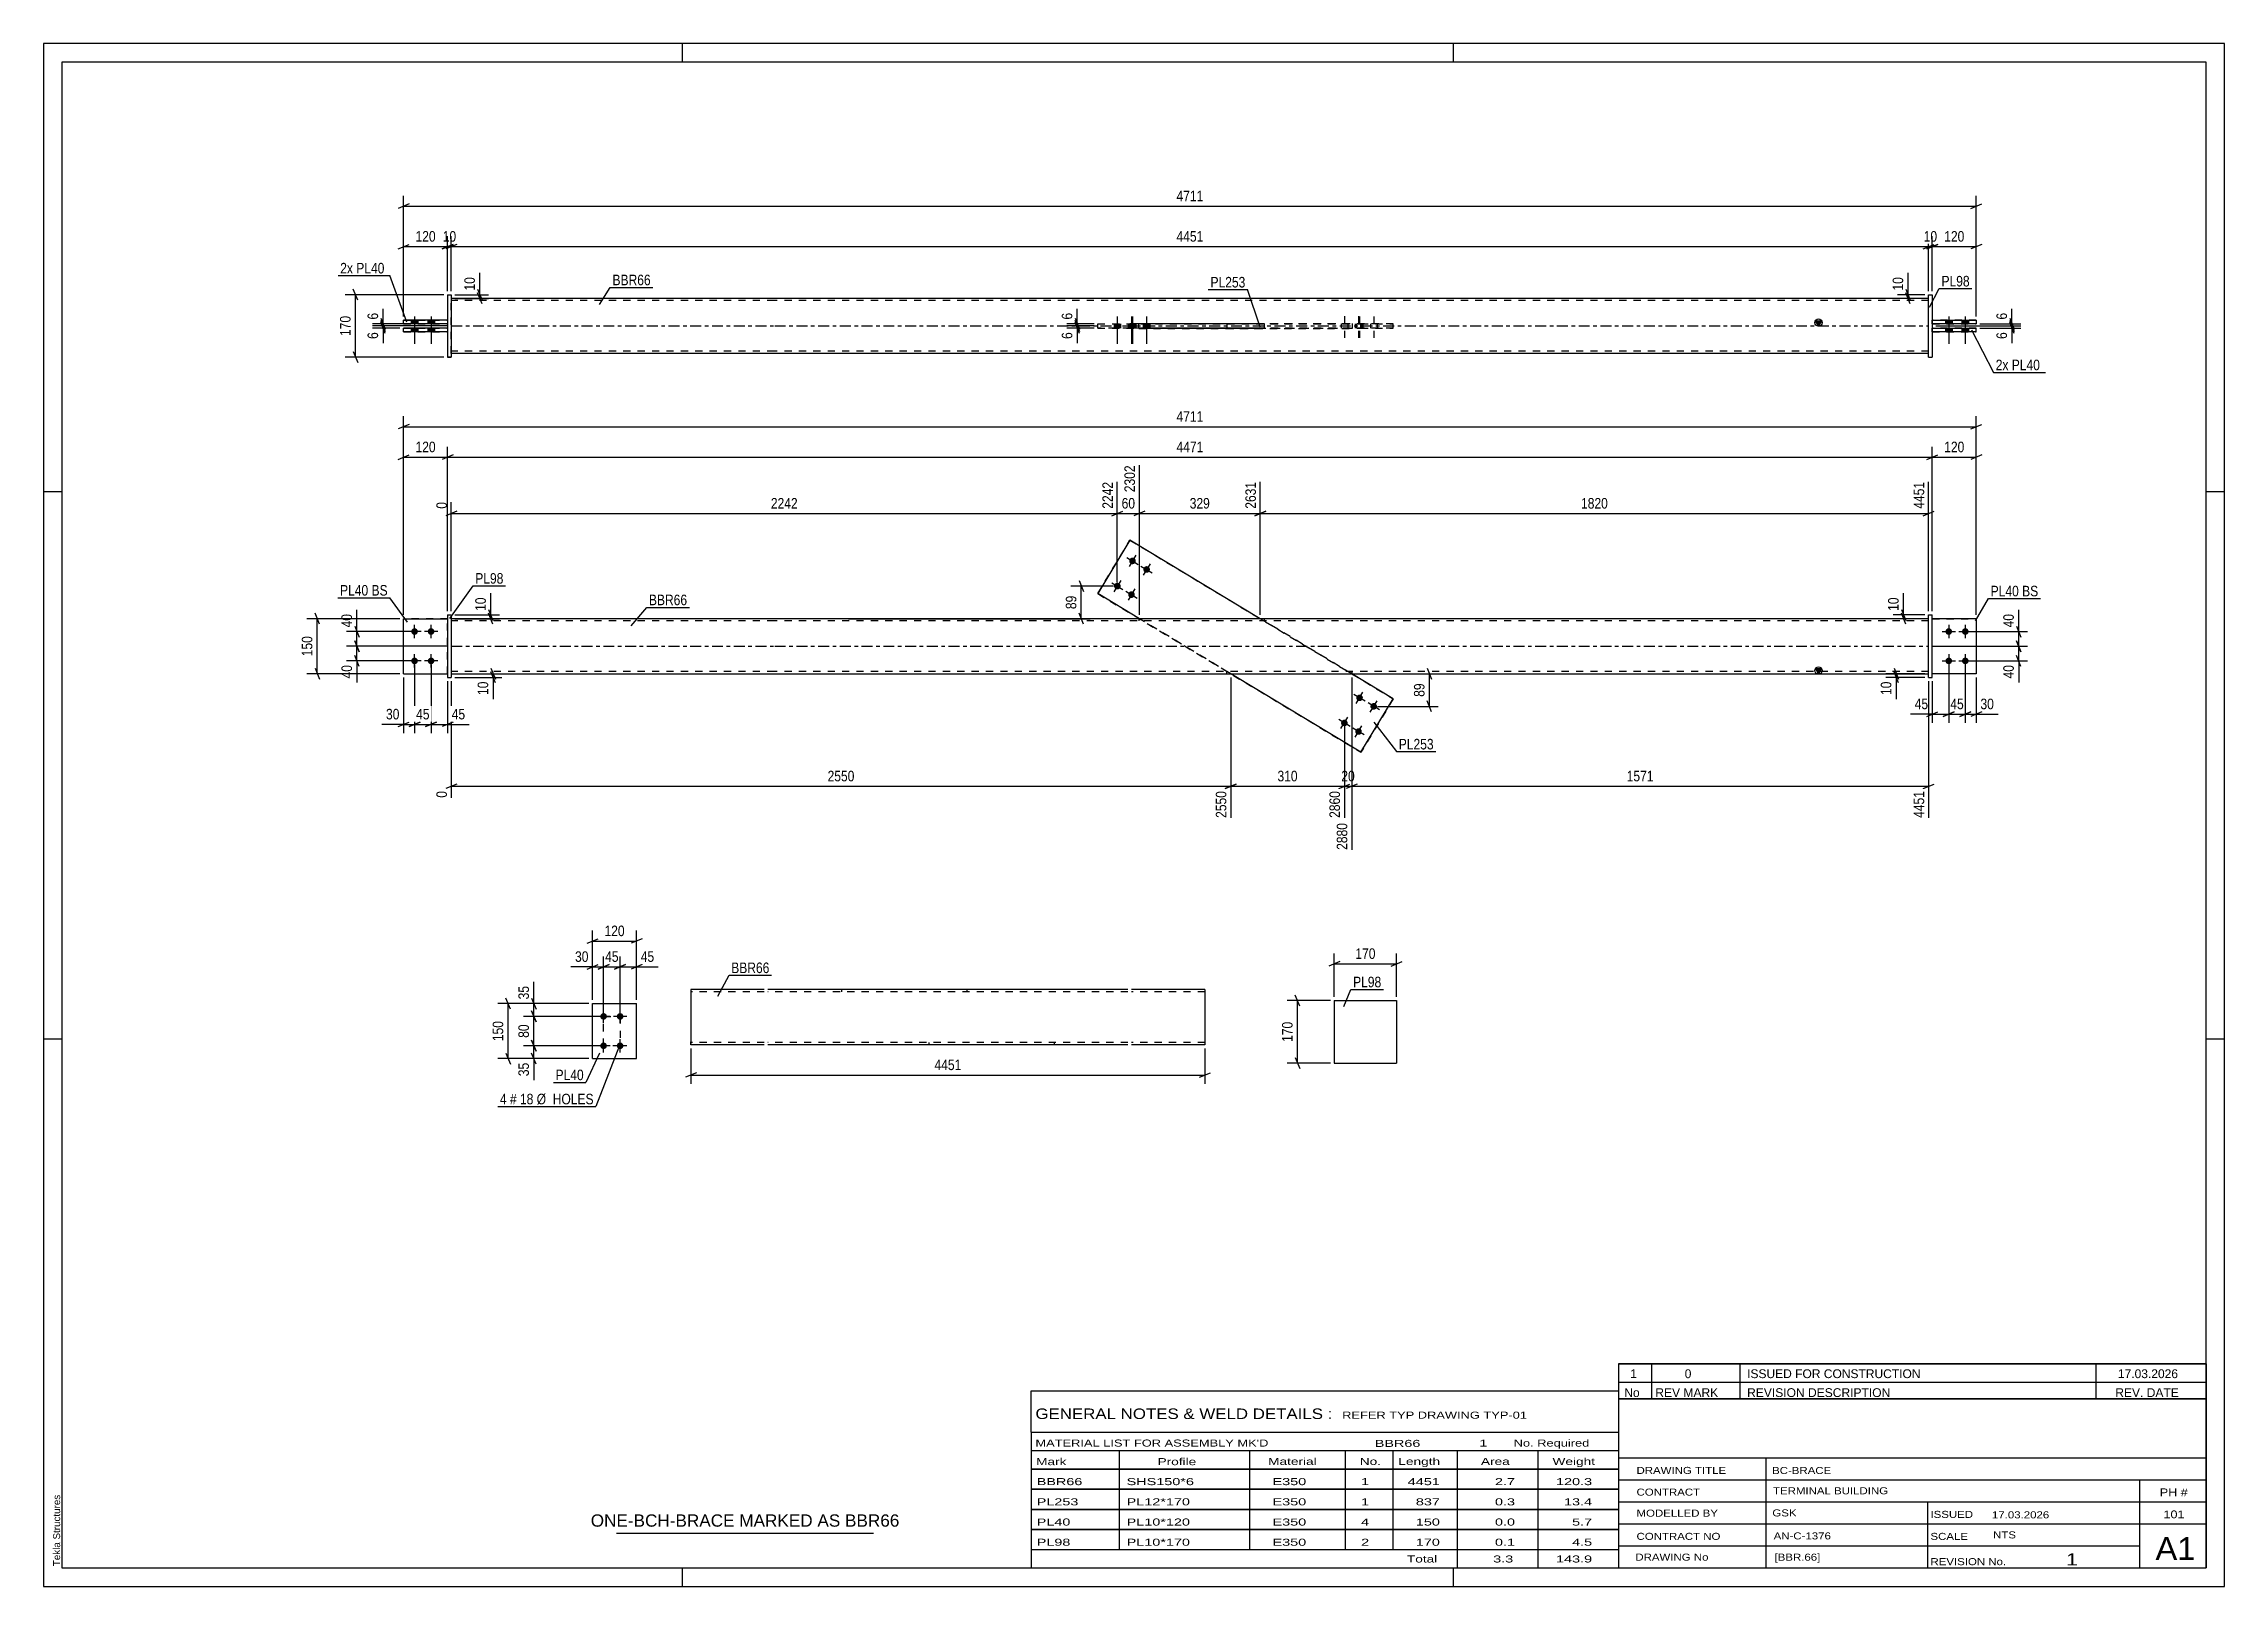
# Paper-space layout 'Layout1' of a CAD drawing. Header units: millimetres. Extents: x 0 to 594, y 0 to 420.
# The model-space entities are those that its viewports show. They can reach past a viewport. Long polylines and large blocks are cut down to what shows.
import ezdxf

# ---------------------------------------------------------------- set-up
doc = ezdxf.new("R2010")
doc.units = ezdxf.units.MM
doc.linetypes.add('DXK_LINE_DOT2', pattern=[3.9198, 1.9599, -1.9599])
doc.linetypes.add('DXK_LINE_DOT3', pattern=[5.9187, 2.979, -0.9799, 0.9799, -0.9799])
doc.layers.add('Viewport layer', color=7, linetype='Continuous', plot=False)
doc.styles.add('Arial', font='ARIAL.TTF', dxfattribs={"height": 0.2})
doc.styles.add('Arial Narrow', font='ARIALN.TTF', dxfattribs={"height": 0.2})

# ---------------------------------------------------------------- blocks, each defined once
blk = doc.blocks.new('Unknown-580611564-1130')
at = {"color": 5, "linetype": 'Continuous'}
for p, q in [((594, 420), (0, 420)), ((0, 420), (0, 0)), ((174, 415), (174, 420)), ((384, 415), (384, 420)), ((594, 0), (594, 420)), ((589, 415), (5, 415)), ((5, 415), (5, 5)), ((589, 5), (589, 415)), ((5, 298), (0, 298)), ((594, 298), (589, 298)), ((5, 149), (0, 149)), ((594, 149), (589, 149)), ((0, 0), (594, 0)), ((5, 5), (589, 5)), ((174, 0), (174, 5)), ((384, 0), (384, 5))]:
    blk.add_line(p, q, dxfattribs=at)
at = {"color": 174, "linetype": 'Continuous', "style": 'Arial'}
blk.add_text('Tekla Structures', height=1.9102, rotation=90, dxfattribs=at).set_placement((4.5, 5.5))
blk = doc.blocks.new('Part-580611564-2167 - 2161')
at = {"color": 2, "linetype": 'Continuous'}
for p, q in [((149.53, 143.67), (149.53, 158.67)), ((149.53, 158.67), (161.53, 158.67)), ((161.53, 143.67), (161.53, 158.67)), ((149.53, 143.67), (149.53, 143.67)), ((149.53, 143.67), (161.53, 143.67)), ((161.53, 143.67), (161.53, 143.67))]:
    blk.add_line(p, q, dxfattribs=at)
at = {"color": 7, "linetype": 'DXK_LINE_DOT2'}
for p, q in [((149.53, 158.67), (161.53, 158.67)), ((149.53, 143.67), (149.53, 143.67)), ((149.53, 143.67), (161.53, 143.67)), ((161.53, 143.67), (161.53, 143.67))]:
    blk.add_line(p, q, dxfattribs=at)
blk = doc.blocks.new('Bolt-580611564-2200 - 2161')
at = {"linetype": 'Continuous'}
for points in [[(152.53, 154.27), (152.34, 154.29), (152.16, 154.35), (152, 154.44), (151.86, 154.57), (151.75, 154.72), (151.67, 154.89), (151.63, 155.08), (151.63, 155.27), (151.67, 155.45), (151.75, 155.62), (151.86, 155.77), (152, 155.9), (152.16, 155.99), (152.34, 156.05), (152.53, 156.07), (152.71, 156.05), (152.89, 155.99), (153.06, 155.9), (153.2, 155.77), (153.31, 155.62), (153.38, 155.45), (153.42, 155.27), (153.42, 155.08), (153.38, 154.89), (153.31, 154.72), (153.2, 154.57), (153.06, 154.44), (152.89, 154.35), (152.71, 154.29)], [(157.03, 154.27), (156.84, 154.29), (156.66, 154.35), (156.5, 154.44), (156.36, 154.57), (156.25, 154.72), (156.17, 154.89), (156.13, 155.08), (156.13, 155.27), (156.17, 155.45), (156.25, 155.62), (156.36, 155.77), (156.5, 155.9), (156.66, 155.99), (156.84, 156.05), (157.03, 156.07), (157.21, 156.05), (157.39, 155.99), (157.56, 155.9), (157.7, 155.77), (157.81, 155.62), (157.88, 155.45), (157.92, 155.27), (157.92, 155.08), (157.88, 154.89), (157.81, 154.72), (157.7, 154.57), (157.56, 154.44), (157.39, 154.35), (157.21, 154.29)], [(152.53, 146.27), (152.34, 146.29), (152.16, 146.35), (152, 146.44), (151.86, 146.57), (151.75, 146.72), (151.67, 146.89), (151.63, 147.08), (151.63, 147.27), (151.67, 147.45), (151.75, 147.62), (151.86, 147.77), (152, 147.9), (152.16, 147.99), (152.34, 148.05), (152.53, 148.07), (152.71, 148.05), (152.89, 147.99), (153.06, 147.9), (153.2, 147.77), (153.31, 147.62), (153.38, 147.45), (153.42, 147.27), (153.42, 147.08), (153.38, 146.89), (153.31, 146.72), (153.2, 146.57), (153.06, 146.44), (152.89, 146.35), (152.71, 146.29)], [(157.03, 146.27), (156.84, 146.29), (156.66, 146.35), (156.5, 146.44), (156.36, 146.57), (156.25, 146.72), (156.17, 146.89), (156.13, 147.08), (156.13, 147.27), (156.17, 147.45), (156.25, 147.62), (156.36, 147.77), (156.5, 147.9), (156.66, 147.99), (156.84, 148.05), (157.03, 148.07), (157.21, 148.05), (157.39, 147.99), (157.56, 147.9), (157.7, 147.77), (157.81, 147.62), (157.88, 147.45), (157.92, 147.27), (157.92, 147.08), (157.88, 146.89), (157.81, 146.72), (157.7, 146.57), (157.56, 146.44), (157.39, 146.35), (157.21, 146.29)]]:
    blk.add_hatch(color=1, dxfattribs=at).paths.add_polyline_path(points)
at = {"color": 1, "linetype": 'Continuous'}
for p, q in [((154.33, 155.17), (150.73, 155.17)), ((152.53, 153.37), (152.53, 156.97)), ((158.83, 155.17), (155.23, 155.17)), ((157.03, 153.37), (157.03, 156.97)), ((152.53, 145.37), (152.53, 148.97)), ((157.03, 145.37), (157.03, 148.97)), ((154.33, 147.17), (150.73, 147.17)), ((158.83, 147.17), (155.23, 147.17))]:
    blk.add_line(p, q, dxfattribs=at)
blk = doc.blocks.new('Part-580611564-1695 - 1673')
at = {"color": 2, "linetype": 'Continuous'}
for p, q in [((526.43, 263.45), (514.43, 263.45)), ((526.43, 263.45), (526.43, 263.45)), ((526.43, 263.45), (526.43, 248.45)), ((526.43, 248.45), (514.43, 248.45))]:
    blk.add_line(p, q, dxfattribs=at)
at = {"color": 7, "linetype": 'DXK_LINE_DOT2'}
for p, q in [((526.43, 263.45), (514.43, 263.45)), ((514.43, 263.45), (514.43, 263.45)), ((514.43, 248.45), (514.43, 263.45)), ((526.43, 263.45), (526.43, 263.45)), ((526.43, 248.45), (514.43, 248.45))]:
    blk.add_line(p, q, dxfattribs=at)
blk = doc.blocks.new('Part-580611564-1679 - 1673')
at = {"color": 7, "linetype": 'DXK_LINE_DOT2'}
for p, q in [((98.04, 248.45), (98.04, 263.45)), ((98.04, 263.45), (110.04, 263.45)), ((110.04, 263.45), (98.04, 263.45)), ((110.04, 248.45), (110.04, 263.45)), ((98.04, 248.45), (98.04, 248.45)), ((98.04, 248.45), (110.04, 248.45)), ((98.04, 248.45), (110.04, 248.45)), ((110.04, 248.45), (110.04, 248.45))]:
    blk.add_line(p, q, dxfattribs=at)
blk = doc.blocks.new('Part-580611564-1700 - 1673')
at = {"linetype": 'Continuous'}
blk.add_hatch(color=2, dxfattribs=at).paths.add_polyline_path([(483.43, 248.45), (482.63, 249.85), (484.23, 249.85)])
at = {"color": 2, "linetype": 'Continuous'}
for p, q in [((199.04, 263.45), (111.04, 263.45)), ((513.43, 263.45), (199.14, 263.45)), ((483.43, 248.45), (482.63, 249.85)), ((482.63, 249.85), (484.23, 249.85)), ((484.23, 249.85), (483.43, 248.45)), ((111.04, 248.45), (199.04, 248.45)), ((199.14, 248.45), (513.43, 248.45))]:
    blk.add_line(p, q, dxfattribs=at)
at = {"color": 7, "linetype": 'DXK_LINE_DOT2'}
for p, q in [((111.04, 263.45), (111.04, 248.45)), ((199.04, 262.85), (111.04, 262.85)), ((513.43, 262.85), (199.14, 262.85)), ((298.36, 263.45), (298.36, 262.85)), ((332.49, 263.45), (332.49, 262.85)), ((513.43, 248.45), (513.43, 263.45)), ((199.04, 249.05), (111.04, 249.05)), ((513.43, 249.05), (199.14, 249.05)), ((322.25, 248.45), (322.25, 249.05)), ((322.25, 248.54), (322.25, 248.45)), ((356.39, 248.45), (356.39, 249.05)), ((356.39, 248.54), (356.39, 248.45))]:
    blk.add_line(p, q, dxfattribs=at)
at = {"color": 7, "linetype": 'DXK_LINE_DOT3'}
for p, q in [((111.04, 255.95), (199.04, 255.95)), ((199.14, 255.95), (513.43, 255.95))]:
    blk.add_line(p, q, dxfattribs=at)
at = {"color": 2, "linetype": 'Continuous'}
blk.add_circle((483.43, 249.35), 1, dxfattribs=at)
blk = doc.blocks.new('Part-580611564-1684 - 1673')
at = {"color": 2, "linetype": 'Continuous'}
for p, q in [((98.04, 248.45), (98.04, 263.45)), ((98.04, 263.45), (110.04, 263.45)), ((98.04, 248.45), (98.04, 248.45)), ((98.04, 248.45), (110.04, 248.45))]:
    blk.add_line(p, q, dxfattribs=at)
at = {"color": 7, "linetype": 'DXK_LINE_DOT2'}
for p, q in [((110.04, 263.45), (98.04, 263.45)), ((110.04, 248.45), (110.04, 263.45)), ((98.04, 248.45), (110.04, 248.45)), ((110.04, 248.45), (110.04, 248.45))]:
    blk.add_line(p, q, dxfattribs=at)
blk = doc.blocks.new('Part-580611564-1685 - 1673')
at = {"color": 2, "linetype": 'Continuous'}
for p, q in [((513.43, 264.45), (514.43, 264.45)), ((513.43, 247.45), (513.43, 264.45)), ((514.43, 247.45), (514.43, 264.45)), ((513.43, 247.45), (513.43, 247.45)), ((513.43, 247.45), (514.43, 247.45))]:
    blk.add_line(p, q, dxfattribs=at)
at = {"color": 7, "linetype": 'DXK_LINE_DOT2'}
for p, q in [((513.43, 264.45), (514.43, 264.45)), ((513.43, 247.45), (514.43, 247.45))]:
    blk.add_line(p, q, dxfattribs=at)
blk = doc.blocks.new('Part-580611564-1690 - 1673')
at = {"color": 7, "linetype": 'DXK_LINE_DOT2'}
for p, q in [((514.43, 263.45), (526.43, 263.45)), ((526.43, 263.45), (514.43, 263.45)), ((514.43, 263.45), (514.43, 263.45)), ((514.43, 248.45), (514.43, 263.45)), ((526.43, 263.45), (526.43, 263.45)), ((526.43, 263.45), (526.43, 248.45)), ((526.43, 248.45), (514.43, 248.45)), ((526.43, 248.45), (514.43, 248.45))]:
    blk.add_line(p, q, dxfattribs=at)
blk = doc.blocks.new('Bolt-580611564-1706 - 1673')
at = {"linetype": 'Continuous'}
for points in [[(296.59, 280.07), (296.78, 280.05), (296.95, 279.99), (297.12, 279.9), (297.26, 279.77), (297.37, 279.62), (297.44, 279.45), (297.48, 279.26), (297.48, 279.07), (297.44, 278.89), (297.37, 278.72), (297.26, 278.57), (297.12, 278.44), (296.95, 278.35), (296.78, 278.29), (296.59, 278.27), (296.4, 278.29), (296.22, 278.35), (296.06, 278.44), (295.92, 278.57), (295.81, 278.72), (295.73, 278.89), (295.69, 279.07), (295.69, 279.26), (295.73, 279.45), (295.81, 279.62), (295.92, 279.77), (296.06, 279.9), (296.22, 279.99), (296.4, 280.05)], [(300.44, 277.75), (300.63, 277.73), (300.81, 277.67), (300.97, 277.57), (301.11, 277.45), (301.22, 277.3), (301.3, 277.12), (301.34, 276.94), (301.34, 276.75), (301.3, 276.57), (301.22, 276.4), (301.11, 276.24), (300.97, 276.12), (300.81, 276.02), (300.63, 275.97), (300.44, 275.95), (300.26, 275.97), (300.08, 276.02), (299.91, 276.12), (299.77, 276.24), (299.66, 276.4), (299.59, 276.57), (299.55, 276.75), (299.55, 276.94), (299.59, 277.12), (299.66, 277.3), (299.77, 277.45), (299.91, 277.57), (300.08, 277.67), (300.26, 277.73)], [(292.46, 273.22), (292.65, 273.2), (292.83, 273.14), (292.99, 273.04), (293.13, 272.92), (293.24, 272.77), (293.32, 272.59), (293.35, 272.41), (293.35, 272.22), (293.32, 272.04), (293.24, 271.87), (293.13, 271.71), (292.99, 271.59), (292.83, 271.49), (292.65, 271.44), (292.46, 271.42), (292.27, 271.44), (292.09, 271.49), (291.93, 271.59), (291.79, 271.71), (291.68, 271.87), (291.6, 272.04), (291.56, 272.22), (291.56, 272.41), (291.6, 272.59), (291.68, 272.77), (291.79, 272.92), (291.93, 273.04), (292.09, 273.14), (292.27, 273.2)], [(296.31, 270.89), (296.5, 270.87), (296.68, 270.82), (296.84, 270.72), (296.98, 270.6), (297.09, 270.44), (297.17, 270.27), (297.21, 270.09), (297.21, 269.9), (297.17, 269.72), (297.09, 269.54), (296.98, 269.39), (296.84, 269.27), (296.68, 269.17), (296.5, 269.11), (296.31, 269.09), (296.13, 269.11), (295.95, 269.17), (295.78, 269.27), (295.64, 269.39), (295.53, 269.54), (295.46, 269.72), (295.42, 269.9), (295.42, 270.09), (295.46, 270.27), (295.53, 270.44), (295.64, 270.6), (295.78, 270.72), (295.95, 270.82), (296.13, 270.87)]]:
    blk.add_hatch(color=1, dxfattribs=at).paths.add_polyline_path(points)
at = {"color": 1, "linetype": 'Continuous'}
for p, q in [((295.05, 280.1), (298.13, 278.24)), ((297.52, 280.71), (295.66, 277.63)), ((290.92, 273.25), (294, 271.39)), ((293.39, 273.86), (291.53, 270.78)), ((298.9, 277.78), (301.98, 275.92)), ((301.37, 278.39), (299.51, 275.3)), ((294.77, 270.92), (297.86, 269.07)), ((297.24, 271.54), (295.38, 268.45))]:
    blk.add_line(p, q, dxfattribs=at)
blk = doc.blocks.new('Bolt-580611564-1707 - 1673')
at = {"linetype": 'Continuous'}
for points in [[(358.43, 242.8), (358.62, 242.78), (358.8, 242.72), (358.96, 242.63), (359.1, 242.5), (359.21, 242.35), (359.29, 242.18), (359.33, 242), (359.33, 241.81), (359.29, 241.62), (359.21, 241.45), (359.1, 241.3), (358.96, 241.17), (358.8, 241.08), (358.62, 241.02), (358.43, 241), (358.24, 241.02), (358.07, 241.08), (357.9, 241.17), (357.76, 241.3), (357.65, 241.45), (357.58, 241.62), (357.54, 241.81), (357.54, 242), (357.58, 242.18), (357.65, 242.35), (357.76, 242.5), (357.9, 242.63), (358.07, 242.72), (358.24, 242.78)], [(362.29, 240.48), (362.47, 240.46), (362.65, 240.4), (362.82, 240.31), (362.95, 240.18), (363.07, 240.03), (363.14, 239.86), (363.18, 239.67), (363.18, 239.48), (363.14, 239.3), (363.07, 239.13), (362.95, 238.98), (362.82, 238.85), (362.65, 238.76), (362.47, 238.7), (362.29, 238.68), (362.1, 238.7), (361.92, 238.76), (361.76, 238.85), (361.62, 238.98), (361.51, 239.13), (361.43, 239.3), (361.39, 239.48), (361.39, 239.67), (361.43, 239.86), (361.51, 240.03), (361.62, 240.18), (361.76, 240.31), (361.92, 240.4), (362.1, 240.46)], [(354.3, 235.95), (354.49, 235.93), (354.67, 235.87), (354.83, 235.78), (354.97, 235.65), (355.08, 235.5), (355.16, 235.33), (355.2, 235.14), (355.2, 234.96), (355.16, 234.77), (355.08, 234.6), (354.97, 234.45), (354.83, 234.32), (354.67, 234.23), (354.49, 234.17), (354.3, 234.15), (354.12, 234.17), (353.94, 234.23), (353.77, 234.32), (353.63, 234.45), (353.52, 234.6), (353.45, 234.77), (353.41, 234.96), (353.41, 235.14), (353.45, 235.33), (353.52, 235.5), (353.63, 235.65), (353.77, 235.78), (353.94, 235.87), (354.12, 235.93)], [(358.16, 233.63), (358.34, 233.61), (358.52, 233.55), (358.69, 233.45), (358.83, 233.33), (358.94, 233.18), (359.01, 233), (359.05, 232.82), (359.05, 232.63), (359.01, 232.45), (358.94, 232.28), (358.83, 232.12), (358.69, 232), (358.52, 231.9), (358.34, 231.85), (358.16, 231.83), (357.97, 231.85), (357.79, 231.9), (357.63, 232), (357.49, 232.12), (357.38, 232.28), (357.3, 232.45), (357.26, 232.63), (357.26, 232.82), (357.3, 233), (357.38, 233.18), (357.49, 233.33), (357.63, 233.45), (357.79, 233.55), (357.97, 233.61)]]:
    blk.add_hatch(color=1, dxfattribs=at).paths.add_polyline_path(points)
at = {"color": 1, "linetype": 'Continuous'}
for p, q in [((359.97, 240.97), (356.89, 242.83)), ((357.5, 240.36), (359.36, 243.44)), ((363.83, 238.65), (360.74, 240.51)), ((361.36, 238.04), (363.22, 241.12)), ((355.84, 234.12), (352.76, 235.98)), ((353.37, 233.51), (355.23, 236.59)), ((359.7, 231.8), (356.62, 233.66)), ((357.23, 231.18), (359.09, 234.27))]:
    blk.add_line(p, q, dxfattribs=at)
blk = doc.blocks.new('Bolt-580611564-1709 - 1673')
at = {"linetype": 'Continuous'}
for points in [[(101.04, 260.85), (101.23, 260.83), (101.4, 260.77), (101.57, 260.68), (101.71, 260.55), (101.82, 260.4), (101.89, 260.23), (101.93, 260.04), (101.93, 259.85), (101.89, 259.67), (101.82, 259.5), (101.71, 259.35), (101.57, 259.22), (101.4, 259.13), (101.23, 259.07), (101.04, 259.05), (100.85, 259.07), (100.67, 259.13), (100.51, 259.22), (100.37, 259.35), (100.26, 259.5), (100.18, 259.67), (100.14, 259.85), (100.14, 260.04), (100.18, 260.23), (100.26, 260.4), (100.37, 260.55), (100.51, 260.68), (100.67, 260.77), (100.85, 260.83)], [(105.54, 260.85), (105.73, 260.83), (105.9, 260.77), (106.07, 260.68), (106.21, 260.55), (106.32, 260.4), (106.39, 260.23), (106.43, 260.04), (106.43, 259.85), (106.39, 259.67), (106.32, 259.5), (106.21, 259.35), (106.07, 259.22), (105.9, 259.13), (105.73, 259.07), (105.54, 259.05), (105.35, 259.07), (105.17, 259.13), (105.01, 259.22), (104.87, 259.35), (104.76, 259.5), (104.68, 259.67), (104.64, 259.85), (104.64, 260.04), (104.68, 260.23), (104.76, 260.4), (104.87, 260.55), (105.01, 260.68), (105.17, 260.77), (105.35, 260.83)], [(101.04, 252.85), (101.23, 252.83), (101.4, 252.77), (101.57, 252.68), (101.71, 252.55), (101.82, 252.4), (101.89, 252.23), (101.93, 252.04), (101.93, 251.85), (101.89, 251.67), (101.82, 251.5), (101.71, 251.35), (101.57, 251.22), (101.4, 251.13), (101.23, 251.07), (101.04, 251.05), (100.85, 251.07), (100.67, 251.13), (100.51, 251.22), (100.37, 251.35), (100.26, 251.5), (100.18, 251.67), (100.14, 251.85), (100.14, 252.04), (100.18, 252.23), (100.26, 252.4), (100.37, 252.55), (100.51, 252.68), (100.67, 252.77), (100.85, 252.83)], [(105.54, 252.85), (105.73, 252.83), (105.9, 252.77), (106.07, 252.68), (106.21, 252.55), (106.32, 252.4), (106.39, 252.23), (106.43, 252.04), (106.43, 251.85), (106.39, 251.67), (106.32, 251.5), (106.21, 251.35), (106.07, 251.22), (105.9, 251.13), (105.73, 251.07), (105.54, 251.05), (105.35, 251.07), (105.17, 251.13), (105.01, 251.22), (104.87, 251.35), (104.76, 251.5), (104.68, 251.67), (104.64, 251.85), (104.64, 252.04), (104.68, 252.23), (104.76, 252.4), (104.87, 252.55), (105.01, 252.68), (105.17, 252.77), (105.35, 252.83)]]:
    blk.add_hatch(color=1, dxfattribs=at).paths.add_polyline_path(points)
at = {"color": 1, "linetype": 'Continuous'}
for p, q in [((101.04, 258.15), (101.04, 261.75)), ((105.54, 258.15), (105.54, 261.75)), ((102.84, 259.95), (99.24, 259.95)), ((107.34, 259.95), (103.74, 259.95)), ((102.84, 251.95), (99.24, 251.95)), ((101.04, 250.15), (101.04, 253.75)), ((107.34, 251.95), (103.74, 251.95)), ((105.54, 250.15), (105.54, 253.75))]:
    blk.add_line(p, q, dxfattribs=at)
blk = doc.blocks.new('Bolt-580611564-1710 - 1673')
at = {"linetype": 'Continuous'}
for points in [[(518.93, 260.85), (519.12, 260.83), (519.3, 260.77), (519.46, 260.68), (519.6, 260.55), (519.71, 260.4), (519.79, 260.23), (519.83, 260.04), (519.83, 259.85), (519.79, 259.67), (519.71, 259.5), (519.6, 259.35), (519.46, 259.22), (519.3, 259.13), (519.12, 259.07), (518.93, 259.05), (518.74, 259.07), (518.57, 259.13), (518.4, 259.22), (518.26, 259.35), (518.15, 259.5), (518.08, 259.67), (518.04, 259.85), (518.04, 260.04), (518.08, 260.23), (518.15, 260.4), (518.26, 260.55), (518.4, 260.68), (518.57, 260.77), (518.74, 260.83)], [(523.43, 260.85), (523.62, 260.83), (523.8, 260.77), (523.96, 260.68), (524.1, 260.55), (524.21, 260.4), (524.29, 260.23), (524.33, 260.04), (524.33, 259.85), (524.29, 259.67), (524.21, 259.5), (524.1, 259.35), (523.96, 259.22), (523.8, 259.13), (523.62, 259.07), (523.43, 259.05), (523.24, 259.07), (523.07, 259.13), (522.9, 259.22), (522.76, 259.35), (522.65, 259.5), (522.58, 259.67), (522.54, 259.85), (522.54, 260.04), (522.58, 260.23), (522.65, 260.4), (522.76, 260.55), (522.9, 260.68), (523.07, 260.77), (523.24, 260.83)], [(518.93, 252.85), (519.12, 252.83), (519.3, 252.77), (519.46, 252.68), (519.6, 252.55), (519.71, 252.4), (519.79, 252.23), (519.83, 252.04), (519.83, 251.85), (519.79, 251.67), (519.71, 251.5), (519.6, 251.35), (519.46, 251.22), (519.3, 251.13), (519.12, 251.07), (518.93, 251.05), (518.74, 251.07), (518.57, 251.13), (518.4, 251.22), (518.26, 251.35), (518.15, 251.5), (518.08, 251.67), (518.04, 251.85), (518.04, 252.04), (518.08, 252.23), (518.15, 252.4), (518.26, 252.55), (518.4, 252.68), (518.57, 252.77), (518.74, 252.83)], [(523.43, 252.85), (523.62, 252.83), (523.8, 252.77), (523.96, 252.68), (524.1, 252.55), (524.21, 252.4), (524.29, 252.23), (524.33, 252.04), (524.33, 251.85), (524.29, 251.67), (524.21, 251.5), (524.1, 251.35), (523.96, 251.22), (523.8, 251.13), (523.62, 251.07), (523.43, 251.05), (523.24, 251.07), (523.07, 251.13), (522.9, 251.22), (522.76, 251.35), (522.65, 251.5), (522.58, 251.67), (522.54, 251.85), (522.54, 252.04), (522.58, 252.23), (522.65, 252.4), (522.76, 252.55), (522.9, 252.68), (523.07, 252.77), (523.24, 252.83)]]:
    blk.add_hatch(color=1, dxfattribs=at).paths.add_polyline_path(points)
at = {"color": 1, "linetype": 'Continuous'}
for p, q in [((518.93, 261.75), (518.93, 258.15)), ((523.43, 261.75), (523.43, 258.15)), ((517.13, 259.95), (520.73, 259.95)), ((521.63, 259.95), (525.23, 259.95)), ((517.13, 251.95), (520.73, 251.95)), ((518.93, 253.75), (518.93, 250.15)), ((521.63, 251.95), (525.23, 251.95)), ((523.43, 253.75), (523.43, 250.15))]:
    blk.add_line(p, q, dxfattribs=at)
blk = doc.blocks.new('Part-580611564-1715 - 1673')
at = {"color": 2, "linetype": 'Continuous'}
for p, q in [((295.91, 284.83), (287.14, 270.27)), ((331.4, 263.45), (295.91, 284.83)), ((295.91, 284.83), (295.91, 284.83)), ((298.46, 263.45), (287.14, 270.27)), ((287.14, 270.27), (287.14, 270.27)), ((358.83, 227.07), (323.35, 248.45)), ((367.61, 241.63), (356.29, 248.45)), ((358.83, 227.07), (367.61, 241.63)), ((367.61, 241.63), (367.61, 241.63)), ((358.83, 227.07), (358.83, 227.07))]:
    blk.add_line(p, q, dxfattribs=at)
at = {"color": 7, "linetype": 'DXK_LINE_DOT2'}
for p, q in [((287.14, 270.27), (295.91, 284.83)), ((295.91, 284.83), (367.61, 241.63)), ((287.14, 270.27), (358.83, 227.07)), ((323.35, 248.45), (298.46, 263.45)), ((356.29, 248.45), (331.4, 263.45)), ((367.61, 241.63), (358.83, 227.07))]:
    blk.add_line(p, q, dxfattribs=at)
blk = doc.blocks.new('Part-580611564-1720 - 1673')
at = {"color": 2, "linetype": 'Continuous'}
for p, q in [((110.04, 264.45), (111.04, 264.45)), ((110.04, 264.45), (110.04, 247.45)), ((111.04, 264.45), (111.04, 264.45)), ((111.04, 264.45), (111.04, 247.45)), ((110.04, 247.45), (111.04, 247.45))]:
    blk.add_line(p, q, dxfattribs=at)
at = {"color": 7, "linetype": 'DXK_LINE_DOT2'}
for p, q in [((110.04, 264.45), (111.04, 264.45)), ((110.04, 247.45), (111.04, 247.45))]:
    blk.add_line(p, q, dxfattribs=at)
blk = doc.blocks.new('Part-580611564-1418 - 1367')
at = {"color": 2, "linetype": 'Continuous'}
for p, q in [((98.04, 341.55), (98.04, 342.55)), ((110.04, 342.55), (98.04, 342.55)), ((98.04, 341.55), (98.04, 341.55)), ((110.04, 341.55), (98.04, 341.55))]:
    blk.add_line(p, q, dxfattribs=at)
at = {"color": 7, "linetype": 'DXK_LINE_DOT2'}
for p, q in [((98.04, 342.55), (110.04, 342.55)), ((98.04, 341.55), (110.04, 341.55)), ((110.04, 342.55), (110.04, 341.55))]:
    blk.add_line(p, q, dxfattribs=at)
blk = doc.blocks.new('Bolt-580611564-1370 - 1367')
at = {"linetype": 'Continuous'}
for points in [[(100.14, 343.75), (101.94, 343.75), (101.94, 344.75), (100.14, 344.75)], [(100.14, 343.75), (101.94, 343.75), (101.94, 344.75), (100.14, 344.75)], [(104.64, 343.75), (106.44, 343.75), (106.44, 344.75), (104.64, 344.75)], [(104.64, 343.75), (106.44, 343.75), (106.44, 344.75), (104.64, 344.75)], [(100.14, 341.55), (101.94, 341.55), (101.94, 342.55), (100.14, 342.55)], [(100.14, 341.55), (101.94, 341.55), (101.94, 342.55), (100.14, 342.55)], [(104.64, 341.55), (106.44, 341.55), (106.44, 342.55), (104.64, 342.55)], [(104.64, 341.55), (106.44, 341.55), (106.44, 342.55), (104.64, 342.55)]]:
    blk.add_hatch(color=1, dxfattribs=at).paths.add_polyline_path(points)
at = {"color": 1, "linetype": 'Continuous'}
for p, q in [((100.14, 344.75), (100.14, 343.75)), ((100.14, 344.75), (100.14, 343.75)), ((101.04, 345.75), (101.04, 338.25)), ((101.04, 345.75), (101.04, 338.25)), ((101.94, 344.75), (101.94, 343.75)), ((101.94, 344.75), (101.94, 343.75)), ((104.64, 344.75), (104.64, 343.75)), ((104.64, 344.75), (104.64, 343.75)), ((105.54, 345.75), (105.54, 338.25)), ((105.54, 345.75), (105.54, 338.25)), ((106.44, 344.75), (106.44, 343.75)), ((106.44, 344.75), (106.44, 343.75)), ((100.14, 342.55), (100.14, 341.55)), ((100.14, 342.55), (100.14, 341.55)), ((101.94, 342.55), (101.94, 341.55)), ((101.94, 342.55), (101.94, 341.55)), ((104.64, 342.55), (104.64, 341.55)), ((104.64, 342.55), (104.64, 341.55)), ((106.44, 342.55), (106.44, 341.55)), ((106.44, 342.55), (106.44, 341.55))]:
    blk.add_line(p, q, dxfattribs=at)
blk = doc.blocks.new('Bolt-580611564-1435 - 1367')
at = {"color": 1, "linetype": 'DXK_LINE_DOT2'}
for p, q in [((354.3, 345.76), (354.3, 338.26)), ((358.16, 345.76), (358.16, 338.26)), ((358.43, 345.75), (358.43, 338.25)), ((362.29, 345.75), (362.29, 338.25)), ((353.4, 343.76), (353.4, 342.56)), ((355.2, 343.76), (355.2, 342.56)), ((357.26, 343.76), (357.26, 342.56)), ((357.53, 343.75), (357.53, 342.55)), ((359.06, 343.76), (359.06, 342.56)), ((359.33, 343.75), (359.33, 342.55)), ((361.39, 343.75), (361.39, 342.55)), ((363.19, 343.75), (363.19, 342.55))]:
    blk.add_line(p, q, dxfattribs=at)
blk = doc.blocks.new('Bolt-580611564-1371 - 1367')
at = {"linetype": 'Continuous'}
for points in [[(519.83, 344.75), (518.03, 344.75), (518.03, 343.75), (519.83, 343.75)], [(519.83, 344.75), (518.03, 344.75), (518.03, 343.75), (519.83, 343.75)], [(524.33, 344.75), (522.53, 344.75), (522.53, 343.75), (524.33, 343.75)], [(524.33, 344.75), (522.53, 344.75), (522.53, 343.75), (524.33, 343.75)], [(519.83, 342.55), (518.03, 342.55), (518.03, 341.55), (519.83, 341.55)], [(519.83, 342.55), (518.03, 342.55), (518.03, 341.55), (519.83, 341.55)], [(524.33, 342.55), (522.53, 342.55), (522.53, 341.55), (524.33, 341.55)], [(524.33, 342.55), (522.53, 342.55), (522.53, 341.55), (524.33, 341.55)]]:
    blk.add_hatch(color=1, dxfattribs=at).paths.add_polyline_path(points)
at = {"color": 1, "linetype": 'Continuous'}
for p, q in [((518.03, 344.75), (518.03, 343.75)), ((518.03, 344.75), (518.03, 343.75)), ((518.93, 345.75), (518.93, 338.25)), ((518.93, 345.75), (518.93, 338.25)), ((519.83, 344.75), (519.83, 343.75)), ((519.83, 344.75), (519.83, 343.75)), ((522.53, 344.75), (522.53, 343.75)), ((522.53, 344.75), (522.53, 343.75)), ((523.43, 345.75), (523.43, 338.25)), ((523.43, 345.75), (523.43, 338.25)), ((524.33, 344.75), (524.33, 343.75)), ((524.33, 344.75), (524.33, 343.75)), ((518.03, 342.55), (518.03, 341.55)), ((518.03, 342.55), (518.03, 341.55)), ((519.83, 342.55), (519.83, 341.55)), ((519.83, 342.55), (519.83, 341.55)), ((522.53, 342.55), (522.53, 341.55)), ((522.53, 342.55), (522.53, 341.55)), ((524.33, 342.55), (524.33, 341.55)), ((524.33, 342.55), (524.33, 341.55))]:
    blk.add_line(p, q, dxfattribs=at)
blk = doc.blocks.new('Part-580611564-1456 - 1367')
at = {"linetype": 'Continuous'}
blk.add_hatch(color=2, dxfattribs=at).paths.add_polyline_path([(483.43, 343.15), (482.63, 344.55), (484.23, 344.55)])
at = {"color": 2, "linetype": 'Continuous'}
for p, q in [((199.04, 350.65), (111.04, 350.65)), ((513.43, 350.65), (199.14, 350.65)), ((483.43, 343.15), (482.63, 344.55)), ((482.63, 344.55), (484.23, 344.55)), ((484.23, 344.55), (483.43, 343.15)), ((298.36, 343.85), (332.49, 343.85)), ((298.36, 343.75), (298.36, 343.85)), ((298.36, 342.55), (298.36, 342.45)), ((298.36, 342.45), (298.36, 342.45)), ((332.49, 342.45), (298.36, 342.45)), ((322.25, 343.85), (322.25, 343.75)), ((322.25, 342.45), (322.25, 342.55)), ((332.49, 343.85), (332.49, 342.45)), ((199.04, 335.65), (111.04, 335.65)), ((513.43, 335.65), (199.14, 335.65))]:
    blk.add_line(p, q, dxfattribs=at)
at = {"color": 7, "linetype": 'DXK_LINE_DOT2'}
for p, q in [((111.04, 335.65), (111.04, 350.65)), ((513.43, 335.65), (513.43, 350.65)), ((199.04, 350.05), (111.04, 350.05)), ((513.43, 350.05), (199.14, 350.05)), ((298.36, 343.85), (332.49, 343.85)), ((298.36, 342.45), (298.36, 343.75)), ((298.36, 342.45), (332.49, 342.45)), ((322.25, 343.85), (322.25, 343.85)), ((322.25, 343.85), (322.25, 343.85)), ((322.25, 343.85), (356.39, 343.85)), ((322.25, 343.85), (356.39, 343.85)), ((322.25, 343.75), (322.25, 342.45)), ((356.39, 342.45), (322.25, 342.45)), ((322.25, 342.45), (322.25, 342.45)), ((322.25, 342.45), (356.39, 342.45)), ((356.39, 343.85), (356.39, 342.45)), ((199.04, 336.25), (111.04, 336.25)), ((513.43, 336.25), (199.14, 336.25))]:
    blk.add_line(p, q, dxfattribs=at)
at = {"color": 7, "linetype": 'DXK_LINE_DOT3'}
for p, q in [((111.04, 343.15), (199.04, 343.15)), ((199.14, 343.15), (513.43, 343.15))]:
    blk.add_line(p, q, dxfattribs=at)
at = {"color": 2, "linetype": 'Continuous'}
blk.add_circle((483.43, 344.05), 1, dxfattribs=at)
blk = doc.blocks.new('Part-580611564-1413 - 1367')
at = {"color": 2, "linetype": 'Continuous'}
for p, q in [((98.04, 343.75), (98.04, 344.75)), ((110.04, 344.75), (98.04, 344.75)), ((98.04, 343.75), (98.04, 343.75)), ((110.04, 343.75), (98.04, 343.75))]:
    blk.add_line(p, q, dxfattribs=at)
at = {"color": 7, "linetype": 'DXK_LINE_DOT2'}
for p, q in [((98.04, 344.75), (98.04, 344.75)), ((98.04, 344.75), (110.04, 344.75)), ((110.04, 344.75), (110.04, 343.75)), ((98.04, 343.75), (110.04, 343.75))]:
    blk.add_line(p, q, dxfattribs=at)
blk = doc.blocks.new('Part-580611564-1461 - 1367')
at = {"color": 2, "linetype": 'Continuous'}
for p, q in [((514.43, 342.55), (526.43, 342.55)), ((526.43, 341.55), (514.43, 341.55)), ((526.43, 341.55), (526.43, 342.55))]:
    blk.add_line(p, q, dxfattribs=at)
at = {"color": 7, "linetype": 'DXK_LINE_DOT2'}
for p, q in [((514.43, 341.55), (514.43, 342.55)), ((526.43, 342.55), (514.43, 342.55)), ((514.43, 341.55), (526.43, 341.55))]:
    blk.add_line(p, q, dxfattribs=at)
blk = doc.blocks.new('Part-580611564-1397 - 1367')
at = {"color": 7, "linetype": 'DXK_LINE_DOT2'}
for p, q in [((287.14, 343.75), (358.83, 343.76)), ((287.14, 343.75), (295.91, 343.75)), ((287.14, 342.55), (358.83, 342.56)), ((295.91, 342.55), (287.14, 342.55)), ((367.61, 343.75), (332.49, 343.75)), ((367.61, 342.55), (332.49, 342.55)), ((358.83, 342.56), (358.83, 343.76)), ((358.83, 343.76), (367.61, 343.75)), ((358.83, 342.56), (367.61, 342.55)), ((367.61, 342.55), (367.61, 343.75))]:
    blk.add_line(p, q, dxfattribs=at)
at = {"color": 2, "linetype": 'Continuous'}
for p, q in [((287.14, 342.55), (287.14, 343.75)), ((295.91, 342.55), (295.91, 343.75)), ((332.49, 343.75), (295.91, 343.75)), ((332.49, 342.55), (295.91, 342.55))]:
    blk.add_line(p, q, dxfattribs=at)
blk = doc.blocks.new('Part-580611564-1398 - 1367')
at = {"color": 2, "linetype": 'Continuous'}
for p, q in [((110.04, 351.65), (111.04, 351.65)), ((110.04, 351.65), (110.04, 334.65)), ((111.04, 351.65), (111.04, 351.65)), ((111.04, 351.65), (111.04, 334.65)), ((111.04, 334.65), (110.04, 334.65)), ((110.04, 334.65), (110.04, 334.65))]:
    blk.add_line(p, q, dxfattribs=at)
at = {"color": 7, "linetype": 'DXK_LINE_DOT2'}
for p, q in [((110.04, 351.65), (111.04, 351.65)), ((111.04, 351.65), (111.04, 351.65)), ((110.04, 334.65), (111.04, 334.65))]:
    blk.add_line(p, q, dxfattribs=at)
blk = doc.blocks.new('Part-580611564-1433 - 1367')
at = {"color": 2, "linetype": 'Continuous'}
for p, q in [((513.43, 351.65), (513.43, 351.65)), ((513.43, 334.65), (513.43, 351.65)), ((513.43, 351.65), (514.43, 351.65)), ((514.43, 351.65), (514.43, 351.65)), ((514.43, 351.65), (514.43, 334.65)), ((513.43, 334.65), (514.43, 334.65)), ((513.43, 334.65), (513.43, 334.65)), ((514.43, 334.65), (514.43, 334.65))]:
    blk.add_line(p, q, dxfattribs=at)
at = {"color": 7, "linetype": 'DXK_LINE_DOT2'}
for p, q in [((513.43, 351.65), (513.43, 351.65)), ((513.43, 351.65), (514.43, 351.65)), ((513.43, 334.65), (514.43, 334.65))]:
    blk.add_line(p, q, dxfattribs=at)
blk = doc.blocks.new('Bolt-580611564-1436 - 1367')
at = {"linetype": 'Continuous'}
for points in [[(293.36, 343.75), (291.56, 343.75), (291.56, 342.55), (293.36, 342.55)], [(297.21, 343.75), (295.41, 343.75), (295.41, 342.55), (297.21, 342.55)], [(297.49, 343.75), (295.69, 343.75), (295.69, 342.55), (297.49, 342.55)], [(301.34, 343.75), (299.54, 343.75), (299.54, 342.55), (301.34, 342.55)]]:
    blk.add_hatch(color=1, dxfattribs=at).paths.add_polyline_path(points)
at = {"color": 1, "linetype": 'Continuous'}
for p, q in [((292.46, 345.75), (292.46, 338.25)), ((296.31, 345.75), (296.31, 338.25)), ((296.59, 345.75), (296.59, 338.25)), ((300.44, 345.75), (300.44, 338.25)), ((291.56, 343.75), (291.56, 342.55)), ((293.36, 343.75), (293.36, 342.55)), ((295.41, 343.75), (295.41, 342.55)), ((295.69, 343.75), (295.69, 342.55)), ((297.21, 343.75), (297.21, 342.55)), ((297.49, 343.75), (297.49, 342.55)), ((299.54, 343.75), (299.54, 342.55)), ((301.34, 343.75), (301.34, 342.55))]:
    blk.add_line(p, q, dxfattribs=at)
blk = doc.blocks.new('Part-580611564-1466 - 1367')
at = {"color": 2, "linetype": 'Continuous'}
for p, q in [((514.43, 344.75), (526.43, 344.75)), ((526.43, 344.75), (526.43, 343.75)), ((526.43, 343.75), (514.43, 343.75))]:
    blk.add_line(p, q, dxfattribs=at)
at = {"color": 7, "linetype": 'DXK_LINE_DOT2'}
for p, q in [((514.43, 343.75), (514.43, 344.75)), ((526.43, 344.75), (514.43, 344.75)), ((526.43, 344.75), (526.43, 344.75)), ((514.43, 343.75), (526.43, 343.75))]:
    blk.add_line(p, q, dxfattribs=at)
blk = doc.blocks.new('Part-580611564-2404 - 2398')
at = {"color": 2, "linetype": 'Continuous'}
for p, q in [((351.54, 159.48), (351.54, 142.48)), ((351.54, 159.48), (368.54, 159.48)), ((368.54, 159.48), (368.54, 142.48)), ((351.54, 142.48), (368.54, 142.48))]:
    blk.add_line(p, q, dxfattribs=at)
blk = doc.blocks.new('Part-580611564-2436 - 2428')
at = {"color": 2, "linetype": 'Continuous'}
for p, q in [((196.3, 162.47), (176.3, 162.47)), ((176.3, 162.47), (176.3, 161.27)), ((176.3, 161.27), (176.3, 148.21)), ((295.33, 162.47), (197.3, 162.47)), ((316.33, 162.47), (296.33, 162.47)), ((316.33, 162.47), (316.33, 162.38)), ((316.33, 162.38), (316.33, 161.27)), ((316.33, 161.27), (316.33, 147.47)), ((176.3, 147.56), (176.3, 148.21)), ((176.3, 147.47), (176.3, 147.56)), ((196.3, 147.47), (176.3, 147.47)), ((295.33, 147.47), (197.3, 147.47)), ((316.33, 147.47), (296.33, 147.47))]:
    blk.add_line(p, q, dxfattribs=at)
at = {"color": 7, "linetype": 'DXK_LINE_DOT2'}
for p, q in [((196.3, 161.87), (176.3, 161.87)), ((295.33, 161.87), (197.3, 161.87)), ((217.3, 162.47), (217.3, 161.87)), ((251.44, 162.47), (251.44, 161.87)), ((316.33, 161.87), (296.33, 161.87)), ((316.33, 162.12), (316.33, 161.27)), ((176.3, 148.21), (176.3, 147.82)), ((176.3, 148.07), (176.3, 148.12)), ((196.3, 148.07), (176.3, 148.07)), ((295.33, 148.07), (197.3, 148.07)), ((241.2, 147.47), (241.2, 148.07)), ((275.33, 147.47), (275.33, 148.07)), ((316.33, 148.07), (296.33, 148.07)), ((316.33, 148.12), (316.33, 148.21)), ((316.33, 148.07), (316.33, 148.12)), ((316.33, 148.07), (316.33, 148.12))]:
    blk.add_line(p, q, dxfattribs=at)
blk = doc.blocks.new('Rectangle-580611564-2384 - 2161')
at = {"color": 1, "linetype": 'DXK_LINE_DOT2'}
blk.add_lwpolyline([(152.53, 155.17), (157.03, 155.17), (157.03, 147.17), (152.53, 147.17), (152.53, 155.17)], close=True, dxfattribs=at)
blk = doc.blocks.new('StraightDimension-580611564-2344 - 2161')
at = {"color": 7, "linetype": 'Continuous'}
for p, q in [((151.03, 168.07), (154.03, 169.27)), ((152.53, 156.17), (152.53, 171.52)), ((152.53, 168.67), (157.03, 168.67)), ((158.53, 169.27), (155.53, 168.07)), ((157.03, 156.17), (157.03, 171.52))]:
    blk.add_line(p, q, dxfattribs=at)
at = {"color": 0}
blk.add_wipeout([(157.21, 169.42), (157.21, 173.62), (152.35, 173.62), (152.35, 169.42)], dxfattribs=at)
at = {"color": 3, "style": 'Arial Narrow'}
blk.add_text('45', height=2.863, dxfattribs=at).set_placement((152.95, 170.02))
blk = doc.blocks.new('StraightDimension-580611564-2300 - 2161')
at = {"color": 7, "linetype": 'Continuous'}
for p, q in [((148.53, 158.67), (130.68, 158.67)), ((151.53, 155.17), (130.68, 155.17)), ((132.93, 160.17), (134.13, 157.17)), ((134.13, 153.67), (132.93, 156.67)), ((133.53, 155.17), (133.53, 158.67))]:
    blk.add_line(p, q, dxfattribs=at)
at = {"color": 0}
blk.add_wipeout([(132.78, 164.05), (128.58, 164.05), (128.58, 159.2), (132.78, 159.2)], dxfattribs=at)
at = {"color": 7, "linetype": 'Continuous'}
blk.add_line((133.53, 158.67), (133.53, 164.58), dxfattribs=at)
blk.add_line((133.53, 158.67), (133.53, 164.58), dxfattribs=at)
at = {"color": 3, "style": 'Arial Narrow'}
blk.add_text('35', height=2.863, rotation=90.00021, dxfattribs=at).set_placement((132.18, 159.8))
blk = doc.blocks.new('StraightDimension-580611564-2277 - 2161')
at = {"color": 7, "linetype": 'Continuous'}
for p, q in [((132.93, 148.67), (134.13, 145.67)), ((151.53, 147.17), (130.68, 147.17)), ((148.53, 143.67), (130.68, 143.67)), ((134.13, 142.17), (132.93, 145.17)), ((133.53, 143.67), (133.53, 147.17))]:
    blk.add_line(p, q, dxfattribs=at)
at = {"color": 0}
blk.add_wipeout([(132.78, 143.15), (128.58, 143.15), (128.58, 138.29), (132.78, 138.29)], dxfattribs=at)
at = {"color": 7, "linetype": 'Continuous'}
blk.add_line((133.53, 143.67), (133.53, 137.77), dxfattribs=at)
blk.add_line((133.53, 143.67), (133.53, 137.77), dxfattribs=at)
at = {"color": 3, "style": 'Arial Narrow'}
blk.add_text('35', height=2.863, rotation=90.00021, dxfattribs=at).set_placement((132.18, 138.89))
blk = doc.blocks.new('StraightDimension-580611564-2290 - 2161')
at = {"color": 7, "linetype": 'Continuous'}
for p, q in [((151.53, 155.17), (130.68, 155.17)), ((132.93, 156.67), (134.13, 153.67)), ((133.53, 147.17), (133.53, 155.17)), ((134.13, 145.67), (132.93, 148.67)), ((151.53, 147.17), (130.68, 147.17))]:
    blk.add_line(p, q, dxfattribs=at)
at = {"color": 0}
blk.add_wipeout([(132.78, 153.6), (128.58, 153.6), (128.58, 148.74), (132.78, 148.74)], dxfattribs=at)
at = {"color": 3, "style": 'Arial Narrow'}
blk.add_text('80', height=2.863, rotation=90.00021, dxfattribs=at).set_placement((132.18, 149.34))
blk = doc.blocks.new('StraightDimension-580611564-2314 - 2161')
at = {"color": 7, "linetype": 'Continuous'}
for p, q in [((148.53, 158.67), (123.68, 158.67)), ((127.13, 157.17), (125.93, 160.17)), ((126.53, 143.67), (126.53, 158.67)), ((148.53, 143.67), (123.68, 143.67)), ((125.93, 145.17), (127.13, 142.17))]:
    blk.add_line(p, q, dxfattribs=at)
at = {"color": 0}
blk.add_wipeout([(125.78, 154.51), (121.58, 154.51), (121.58, 147.83), (125.78, 147.83)], dxfattribs=at)
at = {"color": 3, "style": 'Arial Narrow'}
blk.add_text('150', height=2.863, rotation=90.00021, dxfattribs=at).set_placement((125.18, 148.43))
blk = doc.blocks.new('StraightDimension-580611564-2331 - 2161')
at = {"color": 7, "linetype": 'Continuous'}
for p, q in [((148.03, 168.07), (151.03, 169.27)), ((149.53, 159.67), (149.53, 171.52)), ((149.53, 168.67), (152.53, 168.67)), ((154.03, 169.27), (151.03, 168.07)), ((152.53, 156.17), (152.53, 171.52))]:
    blk.add_line(p, q, dxfattribs=at)
at = {"color": 0}
blk.add_wipeout([(149, 169.42), (149, 173.62), (144.15, 173.62), (144.15, 169.42)], dxfattribs=at)
at = {"color": 7, "linetype": 'Continuous'}
blk.add_line((149.53, 168.67), (143.62, 168.67), dxfattribs=at)
blk.add_line((149.53, 168.67), (143.62, 168.67), dxfattribs=at)
at = {"color": 3, "style": 'Arial Narrow'}
blk.add_text('30', height=2.863, dxfattribs=at).set_placement((144.75, 170.02))
blk = doc.blocks.new('StraightDimension-580611564-2354 - 2161')
at = {"color": 7, "linetype": 'Continuous'}
for p, q in [((155.53, 168.07), (158.53, 169.27)), ((157.03, 156.17), (157.03, 171.52)), ((157.03, 168.67), (161.53, 168.67)), ((163.03, 169.27), (160.03, 168.07)), ((161.53, 159.67), (161.53, 171.52))]:
    blk.add_line(p, q, dxfattribs=at)
at = {"color": 0}
blk.add_wipeout([(166.91, 169.42), (166.91, 173.62), (162.05, 173.62), (162.05, 169.42)], dxfattribs=at)
at = {"color": 7, "linetype": 'Continuous'}
blk.add_line((161.53, 168.67), (167.43, 168.67), dxfattribs=at)
blk.add_line((161.53, 168.67), (167.43, 168.67), dxfattribs=at)
at = {"color": 3, "style": 'Arial Narrow'}
blk.add_text('45', height=2.863, dxfattribs=at).set_placement((162.65, 170.02))
blk = doc.blocks.new('StraightDimension-580611564-2368 - 2161')
at = {"color": 7, "linetype": 'Continuous'}
for p, q in [((149.53, 159.67), (149.53, 178.52)), ((161.53, 159.67), (161.53, 178.52)), ((148.03, 175.07), (151.03, 176.27)), ((149.53, 175.67), (161.53, 175.67)), ((163.03, 176.27), (160.03, 175.07))]:
    blk.add_line(p, q, dxfattribs=at)
at = {"color": 0}
blk.add_wipeout([(158.87, 176.42), (158.87, 180.62), (152.18, 180.62), (152.18, 176.42)], dxfattribs=at)
at = {"color": 3, "style": 'Arial Narrow'}
blk.add_text('120', height=2.863, dxfattribs=at).set_placement((152.78, 177.02))
blk = doc.blocks.new('StraightDimension-580611564-2781 - 1673')
at = {"color": 7, "linetype": 'Continuous'}
for p, q in [((298.46, 264.45), (298.46, 305.2)), ((292.46, 273.32), (292.46, 300.7)), ((290.96, 291.48), (293.96, 292.68)), ((292.46, 292.08), (298.46, 292.08)), ((299.96, 292.68), (296.96, 291.48))]:
    blk.add_line(p, q, dxfattribs=at)
at = {"color": 0}
blk.add_wipeout([(297.89, 292.83), (297.89, 297.03), (293.03, 297.03), (293.03, 292.83)], dxfattribs=at)
at = {"color": 0, "linetype": 'Continuous'}
blk.add_wipeout([(297.86, 305.8), (293.66, 305.8), (293.66, 297.28), (297.86, 297.28)], dxfattribs=at)
at = {"color": 3, "linetype": 'Continuous', "style": 'Arial Narrow'}
blk.add_text('2302', height=2.863, rotation=90.00021, dxfattribs=at).set_placement((297.26, 297.88))
at = {"color": 3, "style": 'Arial Narrow'}
blk.add_text('60', height=2.863, dxfattribs=at).set_placement((293.63, 293.43))
blk = doc.blocks.new('StraightDimension-580611564-2900 - 1673')
at = {"color": 7, "linetype": 'Continuous'}
for p, q in [((111.04, 246.45), (111.04, 214.7)), ((323.35, 247.45), (323.35, 209.21)), ((112.54, 218.42), (109.54, 217.22)), ((111.04, 217.82), (323.35, 217.82)), ((321.85, 217.22), (324.85, 218.42))]:
    blk.add_line(p, q, dxfattribs=at)
at = {"color": 0}
blk.add_wipeout([(221.45, 218.57), (221.45, 222.77), (212.94, 222.77), (212.94, 218.57)], dxfattribs=at)
at = {"color": 0, "linetype": 'Continuous'}
for points in [[(110.44, 217.12), (106.24, 217.12), (106.24, 214.1), (110.44, 214.1)], [(322.75, 217.12), (318.55, 217.12), (318.55, 208.61), (322.75, 208.61)]]:
    blk.add_wipeout(points, dxfattribs=at)
at = {"color": 3, "style": 'Arial Narrow'}
blk.add_text('2550', height=2.863, dxfattribs=at).set_placement((213.54, 219.17))
at = {"color": 3, "linetype": 'Continuous', "style": 'Arial Narrow'}
for s, height, p in [('0', 2.86, (109.84, 214.7)), ('2550', 2.863, (322.15, 209.21))]:
    blk.add_text(s, height=height, rotation=90.00021, dxfattribs=at).set_placement(p)
blk = doc.blocks.new('StraightDimension-580611564-1936 - 1673')
at = {"color": 7, "linetype": 'Continuous'}
for p, q in [((504.03, 249.95), (505.23, 246.95)), ((512.43, 248.45), (501.78, 248.45)), ((512.43, 247.45), (501.78, 247.45)), ((505.23, 245.95), (504.03, 248.95)), ((504.63, 247.45), (504.63, 248.45))]:
    blk.add_line(p, q, dxfattribs=at)
at = {"color": 0}
blk.add_wipeout([(503.88, 246.92), (499.68, 246.92), (499.68, 242.07), (503.88, 242.07)], dxfattribs=at)
at = {"color": 7, "linetype": 'Continuous'}
blk.add_line((504.63, 247.45), (504.63, 241.54), dxfattribs=at)
blk.add_line((504.63, 247.45), (504.63, 241.54), dxfattribs=at)
at = {"color": 3, "style": 'Arial Narrow'}
blk.add_text('10', height=2.863, rotation=90.00021, dxfattribs=at).set_placement((503.28, 242.67))
blk = doc.blocks.new('StraightDimension-580611564-1955 - 1673')
at = {"color": 7, "linetype": 'Continuous'}
for p, q in [((518.93, 250.95), (518.93, 235.06)), ((523.43, 250.95), (523.43, 235.06)), ((517.43, 236.86), (520.43, 238.06)), ((524.93, 238.06), (521.93, 236.86)), ((518.93, 237.46), (523.43, 237.46))]:
    blk.add_line(p, q, dxfattribs=at)
at = {"color": 0}
blk.add_wipeout([(523.61, 238.21), (523.61, 242.41), (518.75, 242.41), (518.75, 238.21)], dxfattribs=at)
at = {"color": 3, "style": 'Arial Narrow'}
blk.add_text('45', height=2.863, dxfattribs=at).set_placement((519.35, 238.81))
blk = doc.blocks.new('StraightDimension-580611564-1891 - 1673')
at = {"color": 7, "linetype": 'Continuous'}
for p, q in [((121.84, 249.95), (123.04, 246.95)), ((112.04, 248.45), (124.84, 248.45)), ((112.04, 247.45), (124.84, 247.45)), ((123.04, 245.95), (121.84, 248.95)), ((122.44, 247.45), (122.44, 248.45))]:
    blk.add_line(p, q, dxfattribs=at)
at = {"color": 0}
blk.add_wipeout([(121.69, 246.92), (117.49, 246.92), (117.49, 242.07), (121.69, 242.07)], dxfattribs=at)
at = {"color": 7, "linetype": 'Continuous'}
blk.add_line((122.44, 247.45), (122.44, 241.54), dxfattribs=at)
blk.add_line((122.44, 247.45), (122.44, 241.54), dxfattribs=at)
at = {"color": 3, "style": 'Arial Narrow'}
blk.add_text('10', height=2.863, rotation=90.00021, dxfattribs=at).set_placement((121.09, 242.67))
blk = doc.blocks.new('StraightDimension-580611564-1827 - 1673')
at = {"color": 7, "linetype": 'Continuous'}
for p, q in [((101.04, 250.95), (101.04, 232.28)), ((98.04, 247.45), (98.04, 232.28)), ((96.54, 234.08), (99.54, 235.28)), ((98.04, 234.68), (101.04, 234.68)), ((102.54, 235.28), (99.54, 234.08))]:
    blk.add_line(p, q, dxfattribs=at)
at = {"color": 0}
blk.add_wipeout([(97.51, 235.43), (97.51, 239.63), (92.66, 239.63), (92.66, 235.43)], dxfattribs=at)
at = {"color": 7, "linetype": 'Continuous'}
blk.add_line((98.04, 234.68), (92.13, 234.68), dxfattribs=at)
blk.add_line((98.04, 234.68), (92.13, 234.68), dxfattribs=at)
at = {"color": 3, "style": 'Arial Narrow'}
blk.add_text('30', height=2.863, dxfattribs=at).set_placement((93.26, 236.03))
blk = doc.blocks.new('StraightDimension-580611564-2782 - 1673')
at = {"color": 7, "linetype": 'Continuous'}
for p, q in [((292.46, 273.32), (292.46, 300.7)), ((112.54, 292.68), (109.54, 291.48)), ((111.04, 265.45), (111.04, 295.21)), ((111.04, 292.08), (292.46, 292.08)), ((290.96, 291.48), (293.96, 292.68))]:
    blk.add_line(p, q, dxfattribs=at)
at = {"color": 0}
blk.add_wipeout([(206.01, 292.83), (206.01, 297.03), (197.49, 297.03), (197.49, 292.83)], dxfattribs=at)
at = {"color": 0, "linetype": 'Continuous'}
for points in [[(291.86, 301.3), (287.66, 301.3), (287.66, 292.78), (291.86, 292.78)], [(110.44, 295.81), (106.24, 295.81), (106.24, 292.78), (110.44, 292.78)]]:
    blk.add_wipeout(points, dxfattribs=at)
at = {"color": 3, "linetype": 'Continuous', "style": 'Arial Narrow'}
for s, height, p in [('2242', 2.863, (291.26, 293.38)), ('0', 2.86, (109.84, 293.38))]:
    blk.add_text(s, height=height, rotation=90.00021, dxfattribs=at).set_placement(p)
at = {"color": 3, "style": 'Arial Narrow'}
blk.add_text('2242', height=2.863, dxfattribs=at).set_placement((198.09, 293.43))
blk = doc.blocks.new('StraightDimension-580611564-2017 - 1673')
at = {"color": 7, "linetype": 'Continuous'}
for p, q in [((514.43, 255.95), (540.39, 255.95)), ((537.39, 257.45), (538.59, 254.45)), ((537.99, 251.95), (537.99, 255.95)), ((524.43, 251.95), (540.39, 251.95)), ((538.59, 250.45), (537.39, 253.45))]:
    blk.add_line(p, q, dxfattribs=at)
at = {"color": 0}
blk.add_wipeout([(537.24, 251.42), (533.04, 251.42), (533.04, 246.57), (537.24, 246.57)], dxfattribs=at)
at = {"color": 7, "linetype": 'Continuous'}
blk.add_line((537.99, 251.95), (537.99, 246.04), dxfattribs=at)
blk.add_line((537.99, 251.95), (537.99, 246.04), dxfattribs=at)
at = {"color": 3, "style": 'Arial Narrow'}
blk.add_text('40', height=2.863, rotation=90.00021, dxfattribs=at).set_placement((536.64, 247.17))
blk = doc.blocks.new('StraightDimension-580611564-2031 - 1673')
at = {"color": 7, "linetype": 'Continuous'}
for p, q in [((512.43, 264.45), (503.76, 264.45)), ((512.43, 263.45), (503.76, 263.45)), ((506.01, 265.95), (507.21, 262.95)), ((507.21, 261.95), (506.01, 264.95)), ((506.61, 263.45), (506.61, 264.45))]:
    blk.add_line(p, q, dxfattribs=at)
at = {"color": 0}
blk.add_wipeout([(505.86, 269.83), (501.66, 269.83), (501.66, 264.97), (505.86, 264.97)], dxfattribs=at)
at = {"color": 7, "linetype": 'Continuous'}
blk.add_line((506.61, 264.45), (506.61, 270.35), dxfattribs=at)
blk.add_line((506.61, 264.45), (506.61, 270.35), dxfattribs=at)
at = {"color": 3, "style": 'Arial Narrow'}
blk.add_text('10', height=2.863, rotation=90.00021, dxfattribs=at).set_placement((505.26, 265.57))
blk = doc.blocks.new('StraightDimension-580611564-2057 - 1673')
at = {"color": 7, "linetype": 'Continuous'}
for p, q in [((98.04, 264.45), (98.04, 310.27)), ((110.04, 265.45), (110.04, 310.27)), ((96.54, 306.82), (99.54, 308.02)), ((98.04, 307.42), (110.04, 307.42)), ((111.54, 308.02), (108.54, 306.82))]:
    blk.add_line(p, q, dxfattribs=at)
at = {"color": 0}
blk.add_wipeout([(107.38, 308.17), (107.38, 312.37), (100.7, 312.37), (100.7, 308.17)], dxfattribs=at)
at = {"color": 3, "style": 'Arial Narrow'}
blk.add_text('120', height=2.863, dxfattribs=at).set_placement((101.3, 308.77))
blk = doc.blocks.new('StraightDimension-580611564-1900 - 1673')
at = {"color": 7, "linetype": 'Continuous'}
for p, q in [((112.04, 264.45), (124.19, 264.45)), ((112.04, 263.45), (124.19, 263.45)), ((121.19, 265.95), (122.39, 262.95)), ((122.39, 261.95), (121.19, 264.95)), ((121.79, 263.45), (121.79, 264.45))]:
    blk.add_line(p, q, dxfattribs=at)
at = {"color": 0}
blk.add_wipeout([(121.04, 269.83), (116.84, 269.83), (116.84, 264.97), (121.04, 264.97)], dxfattribs=at)
at = {"color": 7, "linetype": 'Continuous'}
blk.add_line((121.79, 264.45), (121.79, 270.35), dxfattribs=at)
blk.add_line((121.79, 264.45), (121.79, 270.35), dxfattribs=at)
at = {"color": 3, "style": 'Arial Narrow'}
blk.add_text('10', height=2.863, rotation=90.00021, dxfattribs=at).set_placement((120.44, 265.57))
blk = doc.blocks.new('StraightDimension-580611564-2050 - 1673')
at = {"color": 7, "linetype": 'Continuous'}
for p, q in [((110.04, 265.45), (110.04, 310.27)), ((514.43, 265.45), (514.43, 310.27)), ((111.54, 308.02), (108.54, 306.82)), ((110.04, 307.42), (514.43, 307.42)), ((512.93, 306.82), (515.93, 308.02))]:
    blk.add_line(p, q, dxfattribs=at)
at = {"color": 0}
blk.add_wipeout([(316.49, 308.17), (316.49, 312.37), (307.98, 312.37), (307.98, 308.17)], dxfattribs=at)
at = {"color": 3, "style": 'Arial Narrow'}
blk.add_text('4471', height=2.863, dxfattribs=at).set_placement((308.58, 308.77))
blk = doc.blocks.new('StraightDimension-580611564-1909 - 1673')
at = {"color": 7, "linetype": 'Continuous'}
for p, q in [((84.74, 261.45), (85.94, 258.45)), ((100.04, 259.95), (82.49, 259.95)), ((110.04, 255.95), (82.49, 255.95)), ((85.94, 254.45), (84.74, 257.45)), ((85.34, 255.95), (85.34, 259.95))]:
    blk.add_line(p, q, dxfattribs=at)
at = {"color": 0}
blk.add_wipeout([(84.59, 265.33), (80.39, 265.33), (80.39, 260.47), (84.59, 260.47)], dxfattribs=at)
at = {"color": 7, "linetype": 'Continuous'}
blk.add_line((85.34, 259.95), (85.34, 265.85), dxfattribs=at)
blk.add_line((85.34, 259.95), (85.34, 265.85), dxfattribs=at)
at = {"color": 3, "style": 'Arial Narrow'}
blk.add_text('40', height=2.863, rotation=90.00021, dxfattribs=at).set_placement((83.99, 261.07))
blk = doc.blocks.new('StraightDimension-580611564-2898 - 1673')
at = {"color": 7, "linetype": 'Continuous'}
for p, q in [((356.29, 247.45), (356.29, 200.51)), ((354.3, 234.05), (354.3, 209.21)), ((352.8, 217.22), (355.8, 218.42)), ((354.3, 217.82), (356.29, 217.82)), ((357.79, 218.42), (354.79, 217.22))]:
    blk.add_line(p, q, dxfattribs=at)
at = {"color": 0}
blk.add_wipeout([(357.72, 218.57), (357.72, 222.77), (352.87, 222.77), (352.87, 218.57)], dxfattribs=at)
at = {"color": 0, "linetype": 'Continuous'}
blk.add_wipeout([(355.69, 208.42), (351.49, 208.42), (351.49, 199.91), (355.69, 199.91)], dxfattribs=at)
at = {"color": 3, "style": 'Arial Narrow'}
blk.add_text('20', height=2.863, dxfattribs=at).set_placement((353.47, 219.17))
at = {"color": 3, "linetype": 'Continuous', "style": 'Arial Narrow'}
blk.add_text('2880', height=2.863, rotation=90.00021, dxfattribs=at).set_placement((355.09, 200.51))
blk = doc.blocks.new('StraightDimension-580611564-2040 - 1673')
at = {"color": 7, "linetype": 'Continuous'}
for p, q in [((514.43, 265.45), (514.43, 310.27)), ((526.43, 264.45), (526.43, 310.27)), ((512.93, 306.82), (515.93, 308.02)), ((514.43, 307.42), (526.43, 307.42)), ((527.93, 308.02), (524.93, 306.82))]:
    blk.add_line(p, q, dxfattribs=at)
at = {"color": 0}
blk.add_wipeout([(523.77, 308.17), (523.77, 312.37), (517.09, 312.37), (517.09, 308.17)], dxfattribs=at)
at = {"color": 3, "style": 'Arial Narrow'}
blk.add_text('120', height=2.863, dxfattribs=at).set_placement((517.69, 308.77))
blk = doc.blocks.new('StraightDimension-580611564-1735 - 1673')
at = {"color": 7, "linetype": 'Continuous'}
for p, q in [((282.04, 273.82), (283.24, 270.82)), ((291.46, 272.32), (279.79, 272.32)), ((282.64, 263.45), (282.64, 272.32)), ((219.23, 263.45), (285.04, 263.45)), ((283.24, 261.95), (282.04, 264.95))]:
    blk.add_line(p, q, dxfattribs=at)
at = {"color": 0}
blk.add_wipeout([(281.89, 270.31), (277.69, 270.31), (277.69, 265.45), (281.89, 265.45)], dxfattribs=at)
at = {"color": 3, "style": 'Arial Narrow'}
blk.add_text('89', height=2.863, rotation=90.00021, dxfattribs=at).set_placement((281.29, 266.05))
blk = doc.blocks.new('StraightDimension-580611564-1945 - 1673')
at = {"color": 7, "linetype": 'Continuous'}
for p, q in [((518.93, 250.95), (518.93, 235.06)), ((514.43, 246.45), (514.43, 235.06)), ((512.93, 236.86), (515.93, 238.06)), ((520.43, 238.06), (517.43, 236.86)), ((514.43, 237.46), (518.93, 237.46))]:
    blk.add_line(p, q, dxfattribs=at)
at = {"color": 0}
blk.add_wipeout([(513.91, 238.21), (513.91, 242.41), (509.05, 242.41), (509.05, 238.21)], dxfattribs=at)
at = {"color": 7, "linetype": 'Continuous'}
blk.add_line((514.43, 237.46), (508.53, 237.46), dxfattribs=at)
blk.add_line((514.43, 237.46), (508.53, 237.46), dxfattribs=at)
at = {"color": 3, "style": 'Arial Narrow'}
blk.add_text('45', height=2.863, dxfattribs=at).set_placement((509.65, 238.81))
blk = doc.blocks.new('StraightDimension-580611564-1746 - 1673')
at = {"color": 7, "linetype": 'Continuous'}
for p, q in [((99.54, 316.32), (96.54, 315.12)), ((98.04, 264.45), (98.04, 318.57)), ((98.04, 315.72), (526.43, 315.72)), ((524.93, 315.12), (527.93, 316.32)), ((526.43, 264.45), (526.43, 318.57))]:
    blk.add_line(p, q, dxfattribs=at)
at = {"color": 0}
blk.add_wipeout([(316.49, 316.47), (316.49, 320.67), (307.98, 320.67), (307.98, 316.47)], dxfattribs=at)
at = {"color": 3, "style": 'Arial Narrow'}
blk.add_text('4711', height=2.863, dxfattribs=at).set_placement((308.58, 317.07))
blk = doc.blocks.new('StraightDimension-580611564-2897 - 1673')
at = {"color": 7, "linetype": 'Continuous'}
for p, q in [((356.29, 247.45), (356.29, 200.51)), ((513.43, 246.45), (513.43, 209.21)), ((357.79, 218.42), (354.79, 217.22)), ((356.29, 217.82), (513.43, 217.82)), ((511.93, 217.22), (514.93, 218.42))]:
    blk.add_line(p, q, dxfattribs=at)
at = {"color": 0}
blk.add_wipeout([(439.12, 218.57), (439.12, 222.77), (430.6, 222.77), (430.6, 218.57)], dxfattribs=at)
at = {"color": 0, "linetype": 'Continuous'}
blk.add_wipeout([(512.83, 217.12), (508.63, 217.12), (508.63, 208.61), (512.83, 208.61)], dxfattribs=at)
at = {"color": 3, "style": 'Arial Narrow'}
blk.add_text('1571', height=2.863, dxfattribs=at).set_placement((431.2, 219.17))
at = {"color": 3, "linetype": 'Continuous', "style": 'Arial Narrow'}
blk.add_text('4451', height=2.863, rotation=90.00021, dxfattribs=at).set_placement((512.23, 209.21))
blk = doc.blocks.new('StraightDimension-580611564-1813 - 1673')
at = {"color": 7, "linetype": 'Continuous'}
for p, q in [((105.54, 250.95), (105.54, 232.28)), ((110.04, 246.45), (110.04, 232.28)), ((104.04, 234.08), (107.04, 235.28)), ((105.54, 234.68), (110.04, 234.68)), ((111.54, 235.28), (108.54, 234.08))]:
    blk.add_line(p, q, dxfattribs=at)
at = {"color": 0}
blk.add_wipeout([(115.42, 235.43), (115.42, 239.63), (110.56, 239.63), (110.56, 235.43)], dxfattribs=at)
at = {"color": 7, "linetype": 'Continuous'}
blk.add_line((110.04, 234.68), (115.95, 234.68), dxfattribs=at)
blk.add_line((110.04, 234.68), (115.95, 234.68), dxfattribs=at)
at = {"color": 3, "style": 'Arial Narrow'}
blk.add_text('45', height=2.863, dxfattribs=at).set_placement((111.16, 236.03))
blk = doc.blocks.new('StraightDimension-580611564-1820 - 1673')
at = {"color": 7, "linetype": 'Continuous'}
for p, q in [((101.04, 250.95), (101.04, 232.28)), ((105.54, 250.95), (105.54, 232.28)), ((99.54, 234.08), (102.54, 235.28)), ((101.04, 234.68), (105.54, 234.68)), ((107.04, 235.28), (104.04, 234.08))]:
    blk.add_line(p, q, dxfattribs=at)
at = {"color": 0}
blk.add_wipeout([(105.72, 235.43), (105.72, 239.63), (100.86, 239.63), (100.86, 235.43)], dxfattribs=at)
at = {"color": 3, "style": 'Arial Narrow'}
blk.add_text('45', height=2.863, dxfattribs=at).set_placement((101.46, 236.03))
blk = doc.blocks.new('StraightDimension-580611564-1922 - 1673')
at = {"color": 7, "linetype": 'Continuous'}
for p, q in [((110.04, 255.95), (82.49, 255.95)), ((84.74, 257.45), (85.94, 254.45)), ((85.34, 251.95), (85.34, 255.95)), ((100.04, 251.95), (82.49, 251.95)), ((85.94, 250.45), (84.74, 253.45))]:
    blk.add_line(p, q, dxfattribs=at)
at = {"color": 0}
blk.add_wipeout([(84.59, 251.42), (80.39, 251.42), (80.39, 246.57), (84.59, 246.57)], dxfattribs=at)
at = {"color": 7, "linetype": 'Continuous'}
blk.add_line((85.34, 251.95), (85.34, 246.04), dxfattribs=at)
blk.add_line((85.34, 251.95), (85.34, 246.04), dxfattribs=at)
at = {"color": 3, "style": 'Arial Narrow'}
blk.add_text('40', height=2.863, rotation=90.00021, dxfattribs=at).set_placement((83.99, 247.17))
blk = doc.blocks.new('StraightDimension-580611564-1965 - 1673')
at = {"color": 7, "linetype": 'Continuous'}
for p, q in [((523.43, 250.95), (523.43, 235.06)), ((526.43, 247.45), (526.43, 235.06)), ((521.93, 236.86), (524.93, 238.06)), ((527.93, 238.06), (524.93, 236.86)), ((523.43, 237.46), (526.43, 237.46))]:
    blk.add_line(p, q, dxfattribs=at)
at = {"color": 0}
blk.add_wipeout([(531.81, 238.21), (531.81, 242.41), (526.96, 242.41), (526.96, 238.21)], dxfattribs=at)
at = {"color": 7, "linetype": 'Continuous'}
blk.add_line((526.43, 237.46), (532.34, 237.46), dxfattribs=at)
blk.add_line((526.43, 237.46), (532.34, 237.46), dxfattribs=at)
at = {"color": 3, "style": 'Arial Narrow'}
blk.add_text('30', height=2.863, dxfattribs=at).set_placement((527.56, 238.81))
blk = doc.blocks.new('StraightDimension-580611564-1979 - 1673')
at = {"color": 7, "linetype": 'Continuous'}
for p, q in [((97.04, 263.45), (71.69, 263.45)), ((75.14, 261.95), (73.94, 264.95)), ((74.54, 248.45), (74.54, 263.45)), ((73.94, 249.95), (75.14, 246.95)), ((97.04, 248.45), (71.69, 248.45))]:
    blk.add_line(p, q, dxfattribs=at)
at = {"color": 0}
blk.add_wipeout([(73.79, 259.29), (69.59, 259.29), (69.59, 252.61), (73.79, 252.61)], dxfattribs=at)
at = {"color": 3, "style": 'Arial Narrow'}
blk.add_text('150', height=2.863, rotation=90.00021, dxfattribs=at).set_placement((73.19, 253.21))
blk = doc.blocks.new('StraightDimension-580611564-1993 - 1673')
at = {"color": 7, "linetype": 'Continuous'}
for p, q in [((376.87, 249.95), (378.07, 246.95)), ((375.4, 248.45), (379.87, 248.45)), ((377.47, 239.58), (377.47, 248.45)), ((363.29, 239.58), (379.87, 239.58)), ((378.07, 238.08), (376.87, 241.08))]:
    blk.add_line(p, q, dxfattribs=at)
at = {"color": 0}
blk.add_wipeout([(376.72, 246.44), (372.52, 246.44), (372.52, 241.58), (376.72, 241.58)], dxfattribs=at)
at = {"color": 3, "style": 'Arial Narrow'}
blk.add_text('89', height=2.863, rotation=90.00021, dxfattribs=at).set_placement((376.12, 242.18))
blk = doc.blocks.new('StraightDimension-580611564-2004 - 1673')
at = {"color": 7, "linetype": 'Continuous'}
for p, q in [((537.39, 261.45), (538.59, 258.45)), ((514.43, 255.95), (540.39, 255.95)), ((524.43, 259.95), (540.39, 259.95)), ((538.59, 254.45), (537.39, 257.45)), ((537.99, 255.95), (537.99, 259.95))]:
    blk.add_line(p, q, dxfattribs=at)
at = {"color": 0}
blk.add_wipeout([(537.24, 265.33), (533.04, 265.33), (533.04, 260.47), (537.24, 260.47)], dxfattribs=at)
at = {"color": 7, "linetype": 'Continuous'}
blk.add_line((537.99, 259.95), (537.99, 265.85), dxfattribs=at)
blk.add_line((537.99, 259.95), (537.99, 265.85), dxfattribs=at)
at = {"color": 3, "style": 'Arial Narrow'}
blk.add_text('40', height=2.863, rotation=90.00021, dxfattribs=at).set_placement((536.64, 261.07))
blk = doc.blocks.new('StraightDimension-580611564-2779 - 1673')
at = {"color": 7, "linetype": 'Continuous'}
for p, q in [((331.4, 264.45), (331.4, 300.7)), ((513.43, 265.45), (513.43, 300.7)), ((332.9, 292.68), (329.9, 291.48)), ((331.4, 292.08), (513.43, 292.08)), ((511.93, 291.48), (514.93, 292.68))]:
    blk.add_line(p, q, dxfattribs=at)
at = {"color": 0}
blk.add_wipeout([(426.67, 292.83), (426.67, 297.03), (418.16, 297.03), (418.16, 292.83)], dxfattribs=at)
at = {"color": 0, "linetype": 'Continuous'}
blk.add_wipeout([(512.83, 301.3), (508.63, 301.3), (508.63, 292.78), (512.83, 292.78)], dxfattribs=at)
at = {"color": 3, "linetype": 'Continuous', "style": 'Arial Narrow'}
blk.add_text('4451', height=2.863, rotation=90.00021, dxfattribs=at).set_placement((512.23, 293.38))
at = {"color": 3, "style": 'Arial Narrow'}
blk.add_text('1820', height=2.863, dxfattribs=at).set_placement((418.76, 293.43))
blk = doc.blocks.new('StraightDimension-580611564-2780 - 1673')
at = {"color": 7, "linetype": 'Continuous'}
for p, q in [((298.46, 264.45), (298.46, 305.2)), ((331.4, 264.45), (331.4, 300.7)), ((299.96, 292.68), (296.96, 291.48)), ((298.46, 292.08), (331.4, 292.08)), ((329.9, 291.48), (332.9, 292.68))]:
    blk.add_line(p, q, dxfattribs=at)
at = {"color": 0}
blk.add_wipeout([(318.27, 292.83), (318.27, 297.03), (311.58, 297.03), (311.58, 292.83)], dxfattribs=at)
at = {"color": 0, "linetype": 'Continuous'}
blk.add_wipeout([(330.8, 301.3), (326.6, 301.3), (326.6, 292.78), (330.8, 292.78)], dxfattribs=at)
at = {"color": 3, "linetype": 'Continuous', "style": 'Arial Narrow'}
blk.add_text('2631', height=2.863, rotation=90.00021, dxfattribs=at).set_placement((330.2, 293.38))
at = {"color": 3, "style": 'Arial Narrow'}
blk.add_text('329', height=2.863, dxfattribs=at).set_placement((312.18, 293.43))
blk = doc.blocks.new('StraightDimension-580611564-2899 - 1673')
at = {"color": 7, "linetype": 'Continuous'}
for p, q in [((323.35, 247.45), (323.35, 209.21)), ((354.3, 234.05), (354.3, 209.21)), ((324.85, 218.42), (321.85, 217.22)), ((323.35, 217.82), (354.3, 217.82)), ((352.8, 217.22), (355.8, 218.42))]:
    blk.add_line(p, q, dxfattribs=at)
at = {"color": 0}
blk.add_wipeout([(342.17, 218.57), (342.17, 222.77), (335.48, 222.77), (335.48, 218.57)], dxfattribs=at)
at = {"color": 0, "linetype": 'Continuous'}
blk.add_wipeout([(353.7, 217.12), (349.5, 217.12), (349.5, 208.61), (353.7, 208.61)], dxfattribs=at)
at = {"color": 3, "style": 'Arial Narrow'}
blk.add_text('310', height=2.863, dxfattribs=at).set_placement((336.08, 219.17))
at = {"color": 3, "linetype": 'Continuous', "style": 'Arial Narrow'}
blk.add_text('2860', height=2.863, rotation=90.00021, dxfattribs=at).set_placement((353.1, 209.21))
blk = doc.blocks.new('StraightDimension-580611564-1471 - 1367')
at = {"color": 7, "linetype": 'Continuous'}
for p, q in [((112.04, 351.65), (121.22, 351.65)), ((112.04, 350.65), (121.22, 350.65)), ((118.22, 353.15), (119.42, 350.15)), ((119.42, 349.15), (118.22, 352.15)), ((118.82, 350.65), (118.82, 351.65))]:
    blk.add_line(p, q, dxfattribs=at)
at = {"color": 0}
blk.add_wipeout([(118.07, 357.04), (113.87, 357.04), (113.87, 352.18), (118.07, 352.18)], dxfattribs=at)
at = {"color": 7, "linetype": 'Continuous'}
blk.add_line((118.82, 351.65), (118.82, 357.56), dxfattribs=at)
blk.add_line((118.82, 351.65), (118.82, 357.56), dxfattribs=at)
at = {"color": 3, "style": 'Arial Narrow'}
blk.add_text('10', height=2.863, rotation=90.00021, dxfattribs=at).set_placement((117.47, 352.78))
blk = doc.blocks.new('StraightDimension-580611564-1540 - 1367')
at = {"color": 7, "linetype": 'Continuous'}
for p, q in [((280.94, 345.25), (282.14, 342.25)), ((282.14, 341.65), (280.94, 344.65)), ((286.14, 343.75), (278.69, 343.75)), ((286.14, 343.15), (278.69, 343.15)), ((281.54, 343.15), (281.54, 343.75))]:
    blk.add_line(p, q, dxfattribs=at)
at = {"color": 0}
blk.add_wipeout([(280.79, 347.31), (276.59, 347.31), (276.59, 344.28), (280.79, 344.28)], dxfattribs=at)
at = {"color": 7, "linetype": 'Continuous'}
blk.add_line((281.54, 343.75), (281.54, 347.83), dxfattribs=at)
blk.add_line((281.54, 343.75), (281.54, 347.83), dxfattribs=at)
at = {"color": 3, "style": 'Arial Narrow'}
blk.add_text('6', height=2.86, rotation=90.00021, dxfattribs=at).set_placement((280.19, 344.88))
blk = doc.blocks.new('StraightDimension-580611564-1525 - 1367')
at = {"color": 7, "linetype": 'Continuous'}
for p, q in [((109.04, 351.65), (82.1, 351.65)), ((85.55, 350.15), (84.35, 353.15)), ((84.95, 334.65), (84.95, 351.65)), ((109.04, 334.65), (82.1, 334.65)), ((84.35, 336.15), (85.55, 333.15))]:
    blk.add_line(p, q, dxfattribs=at)
at = {"color": 0}
blk.add_wipeout([(84.2, 346.5), (80, 346.5), (80, 339.81), (84.2, 339.81)], dxfattribs=at)
at = {"color": 3, "style": 'Arial Narrow'}
blk.add_text('170', height=2.863, rotation=90.00021, dxfattribs=at).set_placement((83.6, 340.41))
blk = doc.blocks.new('StraightDimension-580611564-1536 - 1367')
at = {"color": 7, "linetype": 'Continuous'}
for p, q in [((280.94, 344.65), (282.14, 341.65)), ((286.14, 343.15), (278.69, 343.15)), ((286.14, 342.55), (278.69, 342.55)), ((282.14, 341.05), (280.94, 344.05)), ((281.54, 342.55), (281.54, 343.15))]:
    blk.add_line(p, q, dxfattribs=at)
at = {"color": 0}
blk.add_wipeout([(280.79, 342.03), (276.59, 342.03), (276.59, 339), (280.79, 339)], dxfattribs=at)
at = {"color": 7, "linetype": 'Continuous'}
blk.add_line((281.54, 342.55), (281.54, 338.48), dxfattribs=at)
blk.add_line((281.54, 342.55), (281.54, 338.48), dxfattribs=at)
at = {"color": 3, "style": 'Arial Narrow'}
blk.add_text('6', height=2.86, rotation=90.00021, dxfattribs=at).set_placement((280.19, 339.6))
blk = doc.blocks.new('StraightDimension-580611564-1489 - 1367')
at = {"color": 7, "linetype": 'Continuous'}
for p, q in [((91.85, 345.25), (93.05, 342.25)), ((93.05, 341.65), (91.85, 344.65)), ((103.04, 343.75), (89.6, 343.75)), ((110.04, 343.15), (89.6, 343.15)), ((92.45, 343.15), (92.45, 343.75))]:
    blk.add_line(p, q, dxfattribs=at)
at = {"color": 0}
blk.add_wipeout([(91.7, 347.31), (87.5, 347.31), (87.5, 344.28), (91.7, 344.28)], dxfattribs=at)
at = {"color": 7, "linetype": 'Continuous'}
blk.add_line((92.45, 343.75), (92.45, 347.83), dxfattribs=at)
blk.add_line((92.45, 343.75), (92.45, 347.83), dxfattribs=at)
at = {"color": 3, "style": 'Arial Narrow'}
blk.add_text('6', height=2.86, rotation=90.00021, dxfattribs=at).set_placement((91.1, 344.88))
blk = doc.blocks.new('StraightDimension-580611564-1618 - 1367')
at = {"color": 7, "linetype": 'Continuous'}
for p, q in [((535.53, 344.65), (536.73, 341.65)), ((515.43, 343.15), (538.53, 343.15)), ((527.43, 342.55), (538.53, 342.55)), ((536.73, 341.05), (535.53, 344.05)), ((536.13, 342.55), (536.13, 343.15))]:
    blk.add_line(p, q, dxfattribs=at)
at = {"color": 0}
blk.add_wipeout([(535.38, 342.03), (531.18, 342.03), (531.18, 339), (535.38, 339)], dxfattribs=at)
at = {"color": 7, "linetype": 'Continuous'}
blk.add_line((536.13, 342.55), (536.13, 338.48), dxfattribs=at)
blk.add_line((536.13, 342.55), (536.13, 338.48), dxfattribs=at)
at = {"color": 3, "style": 'Arial Narrow'}
blk.add_text('6', height=2.86, rotation=90.00021, dxfattribs=at).set_placement((534.78, 339.6))
blk = doc.blocks.new('StraightDimension-580611564-1508 - 1367')
at = {"color": 7, "linetype": 'Continuous'}
for p, q in [((91.85, 344.65), (93.05, 341.65)), ((110.04, 343.15), (89.6, 343.15)), ((97.04, 342.55), (89.6, 342.55)), ((93.05, 341.05), (91.85, 344.05)), ((92.45, 342.55), (92.45, 343.15))]:
    blk.add_line(p, q, dxfattribs=at)
at = {"color": 0}
blk.add_wipeout([(91.7, 342.03), (87.5, 342.03), (87.5, 339), (91.7, 339)], dxfattribs=at)
at = {"color": 7, "linetype": 'Continuous'}
blk.add_line((92.45, 342.55), (92.45, 338.48), dxfattribs=at)
blk.add_line((92.45, 342.55), (92.45, 338.48), dxfattribs=at)
at = {"color": 3, "style": 'Arial Narrow'}
blk.add_text('6', height=2.86, rotation=90.00021, dxfattribs=at).set_placement((91.1, 339.6))
blk = doc.blocks.new('StraightDimension-580611564-1545 - 1367')
at = {"color": 7, "linetype": 'Continuous'}
for p, q in [((99.54, 376.35), (96.54, 375.15)), ((98.04, 345.75), (98.04, 378.6)), ((98.04, 375.75), (526.43, 375.75)), ((524.93, 375.15), (527.93, 376.35)), ((526.43, 345.75), (526.43, 378.6))]:
    blk.add_line(p, q, dxfattribs=at)
at = {"color": 0}
blk.add_wipeout([(316.49, 376.5), (316.49, 380.7), (307.98, 380.7), (307.98, 376.5)], dxfattribs=at)
at = {"color": 3, "style": 'Arial Narrow'}
blk.add_text('4711', height=2.863, dxfattribs=at).set_placement((308.58, 377.1))
blk = doc.blocks.new('StraightDimension-580611564-1556 - 1367')
at = {"color": 7, "linetype": 'Continuous'}
for p, q in [((108.54, 364.15), (111.54, 365.35)), ((112.54, 365.35), (109.54, 364.15)), ((110.04, 352.65), (110.04, 367.6)), ((110.04, 364.75), (111.04, 364.75)), ((111.04, 352.65), (111.04, 367.6))]:
    blk.add_line(p, q, dxfattribs=at)
at = {"color": 0}
blk.add_wipeout([(112.97, 365.5), (112.97, 369.7), (108.11, 369.7), (108.11, 365.5)], dxfattribs=at)
at = {"color": 3, "style": 'Arial Narrow'}
blk.add_text('10', height=2.863, dxfattribs=at).set_placement((108.71, 366.1))
blk = doc.blocks.new('StraightDimension-580611564-1566 - 1367')
at = {"color": 7, "linetype": 'Continuous'}
for p, q in [((96.54, 364.15), (99.54, 365.35)), ((98.04, 345.75), (98.04, 367.6)), ((98.04, 364.75), (110.04, 364.75)), ((111.54, 365.35), (108.54, 364.15)), ((110.04, 352.65), (110.04, 367.6))]:
    blk.add_line(p, q, dxfattribs=at)
at = {"color": 0}
blk.add_wipeout([(107.38, 365.5), (107.38, 369.7), (100.7, 369.7), (100.7, 365.5)], dxfattribs=at)
at = {"color": 3, "style": 'Arial Narrow'}
blk.add_text('120', height=2.863, dxfattribs=at).set_placement((101.3, 366.1))
blk = doc.blocks.new('StraightDimension-580611564-1576 - 1367')
at = {"color": 7, "linetype": 'Continuous'}
for p, q in [((112.54, 365.35), (109.54, 364.15)), ((111.04, 352.65), (111.04, 367.6)), ((111.04, 364.75), (513.43, 364.75)), ((511.93, 364.15), (514.93, 365.35)), ((513.43, 352.65), (513.43, 367.6))]:
    blk.add_line(p, q, dxfattribs=at)
at = {"color": 0}
blk.add_wipeout([(316.49, 365.5), (316.49, 369.7), (307.98, 369.7), (307.98, 365.5)], dxfattribs=at)
at = {"color": 3, "style": 'Arial Narrow'}
blk.add_text('4451', height=2.863, dxfattribs=at).set_placement((308.58, 366.1))
blk = doc.blocks.new('StraightDimension-580611564-1586 - 1367')
at = {"color": 7, "linetype": 'Continuous'}
for p, q in [((511.93, 364.15), (514.93, 365.35)), ((515.93, 365.35), (512.93, 364.15)), ((513.43, 352.65), (513.43, 367.6)), ((513.43, 364.75), (514.43, 364.75)), ((514.43, 352.65), (514.43, 367.6))]:
    blk.add_line(p, q, dxfattribs=at)
at = {"color": 0}
blk.add_wipeout([(516.36, 365.5), (516.36, 369.7), (511.5, 369.7), (511.5, 365.5)], dxfattribs=at)
at = {"color": 3, "style": 'Arial Narrow'}
blk.add_text('10', height=2.863, dxfattribs=at).set_placement((512.1, 366.1))
blk = doc.blocks.new('StraightDimension-580611564-1596 - 1367')
at = {"color": 7, "linetype": 'Continuous'}
for p, q in [((512.93, 364.15), (515.93, 365.35)), ((514.43, 352.65), (514.43, 367.6)), ((514.43, 364.75), (526.43, 364.75)), ((527.93, 365.35), (524.93, 364.15)), ((526.43, 345.75), (526.43, 367.6))]:
    blk.add_line(p, q, dxfattribs=at)
at = {"color": 0}
blk.add_wipeout([(523.77, 365.5), (523.77, 369.7), (517.09, 369.7), (517.09, 365.5)], dxfattribs=at)
at = {"color": 3, "style": 'Arial Narrow'}
blk.add_text('120', height=2.863, dxfattribs=at).set_placement((517.69, 366.1))
blk = doc.blocks.new('StraightDimension-580611564-1607 - 1367')
at = {"color": 7, "linetype": 'Continuous'}
for p, q in [((512.43, 351.65), (505, 351.65)), ((512.43, 350.65), (505, 350.65)), ((507.25, 353.15), (508.45, 350.15)), ((508.45, 349.15), (507.25, 352.15)), ((507.85, 350.65), (507.85, 351.65))]:
    blk.add_line(p, q, dxfattribs=at)
at = {"color": 0}
blk.add_wipeout([(507.1, 357.04), (502.9, 357.04), (502.9, 352.18), (507.1, 352.18)], dxfattribs=at)
at = {"color": 7, "linetype": 'Continuous'}
blk.add_line((507.85, 351.65), (507.85, 357.56), dxfattribs=at)
blk.add_line((507.85, 351.65), (507.85, 357.56), dxfattribs=at)
at = {"color": 3, "style": 'Arial Narrow'}
blk.add_text('10', height=2.863, rotation=90.00021, dxfattribs=at).set_placement((506.5, 352.78))
blk = doc.blocks.new('StraightDimension-580611564-1627 - 1367')
at = {"color": 7, "linetype": 'Continuous'}
for p, q in [((535.53, 345.25), (536.73, 342.25)), ((536.73, 341.65), (535.53, 344.65)), ((515.43, 343.15), (538.53, 343.15)), ((527.43, 343.75), (538.53, 343.75)), ((536.13, 343.15), (536.13, 343.75))]:
    blk.add_line(p, q, dxfattribs=at)
at = {"color": 0}
blk.add_wipeout([(535.38, 347.31), (531.18, 347.31), (531.18, 344.28), (535.38, 344.28)], dxfattribs=at)
at = {"color": 7, "linetype": 'Continuous'}
blk.add_line((536.13, 343.75), (536.13, 347.83), dxfattribs=at)
blk.add_line((536.13, 343.75), (536.13, 347.83), dxfattribs=at)
at = {"color": 3, "style": 'Arial Narrow'}
blk.add_text('6', height=2.86, rotation=90.00021, dxfattribs=at).set_placement((534.78, 344.88))
blk = doc.blocks.new('StraightDimension-580611564-2406 - 2398')
at = {"color": 7, "linetype": 'Continuous'}
for p, q in [((351.54, 160.48), (351.54, 172.33)), ((368.54, 160.48), (368.54, 172.33)), ((353.04, 170.08), (350.04, 168.88)), ((351.54, 169.48), (368.54, 169.48)), ((367.04, 168.88), (370.04, 170.08))]:
    blk.add_line(p, q, dxfattribs=at)
at = {"color": 0}
blk.add_wipeout([(363.38, 170.23), (363.38, 174.43), (356.7, 174.43), (356.7, 170.23)], dxfattribs=at)
at = {"color": 3, "style": 'Arial Narrow'}
blk.add_text('170', height=2.863, dxfattribs=at).set_placement((357.3, 170.83))
blk = doc.blocks.new('StraightDimension-580611564-2417 - 2398')
at = {"color": 7, "linetype": 'Continuous'}
for p, q in [((342.14, 157.98), (340.94, 160.98)), ((350.54, 159.48), (338.69, 159.48)), ((341.54, 142.48), (341.54, 159.48)), ((340.94, 143.98), (342.14, 140.98)), ((350.54, 142.48), (338.69, 142.48))]:
    blk.add_line(p, q, dxfattribs=at)
at = {"color": 0}
blk.add_wipeout([(340.79, 154.32), (336.59, 154.32), (336.59, 147.63), (340.79, 147.63)], dxfattribs=at)
at = {"color": 3, "style": 'Arial Narrow'}
blk.add_text('170', height=2.863, rotation=90.00021, dxfattribs=at).set_placement((340.19, 148.23))
blk = doc.blocks.new('StraightDimension-580611564-2441 - 2428')
at = {"color": 7, "linetype": 'Continuous'}
for p, q in [((176.3, 146.47), (176.3, 136.81)), ((316.33, 146.47), (316.33, 136.81)), ((177.8, 139.81), (174.8, 138.61)), ((176.3, 139.21), (316.33, 139.21)), ((314.83, 138.61), (317.83, 139.81))]:
    blk.add_line(p, q, dxfattribs=at)
at = {"color": 0}
blk.add_wipeout([(250.57, 139.96), (250.57, 144.16), (242.06, 144.16), (242.06, 139.96)], dxfattribs=at)
at = {"color": 3, "style": 'Arial Narrow'}
blk.add_text('4451', height=2.863, dxfattribs=at).set_placement((242.66, 140.56))
blk = doc.blocks.new('Unknown-580611564-4470')
at = {"color": 7, "linetype": 'Continuous'}
for p, q in [((429, 51.05), (429, 5)), ((429, 51.05), (589, 51.05)), ((589, 51), (589, 5)), ((429, 35), (589, 35)), ((469.14, 35), (469.14, 5)), ((429, 29), (589, 29)), ((571, 5.05), (571, 29.05)), ((429, 23), (589, 23)), ((513.14, 23), (513.14, 5)), ((429, 17), (589, 17)), ((429, 11), (571, 11)), ((429, 5), (589, 5))]:
    blk.add_line(p, q, dxfattribs=at)
at = {"color": 7, "style": 'Arial Narrow'}
for s, height, width, p in [('DRAWING TITLE', 1.9089, 1.425378, (433.88, 30.61)), ('BC-BRACE', 1.909, 1.425378, (470.81, 30.59)), ('CONTRACT', 1.909, 1.425378, (433.88, 24.71)), ('TERMINAL BUILDING', 1.9089, 1.425378, (471.06, 25.07)), ('MODELLED BY', 1.9089, 1.425378, (433.88, 18.98)), ('GSK', 1.909, 1.425378, (470.88, 19.04)), ('ISSUED', 1.909, 1.425378, (513.94, 18.64)), ('17.03.2026', 1.909, 1.425378, (530.69, 18.52)), ('CONTRACT NO', 1.9089, 1.425378, (433.88, 12.66)), ('AN-C-1376', 1.909, 1.425378, (471.23, 12.78)), ('SCALE', 1.909, 1.425378, (513.94, 12.65)), ('A1', 6.204, 1.25, (575.24, 7.2)), ('DRAWING No', 1.909, 1.425378, (433.56, 7)), ('[BBR.66]', 1.909, 1.425378, (471.46, 6.99)), ('REVISION No.', 1.9089, 1.425378, (513.94, 5.77)), ('1', 3.34, 1.5, (550.91, 5.68))]:
    blk.add_text(s, height=height, dxfattribs=dict(at, width=width)).set_placement(p)
at = {"color": 7, "linetype": 'Continuous', "style": 'Arial Narrow'}
for s, height, width, p in [('PH #', 2.1, 1.42538, (576.4, 24.55)), ('101', 2.1, 1.42538, (577.41, 18.55)), ('NTS', 1.909, 1.425378, (531, 13.05))]:
    blk.add_text(s, height=height, dxfattribs=dict(at, width=width)).set_placement(p)
blk = doc.blocks.new('Unknown-580611564-4471')
at = {"color": 7, "linetype": 'Continuous'}
for p, q in [((429, 60.55), (589, 60.55)), ((589, 60.55), (429, 60.55)), ((429, 60.55), (429, 55.55)), ((438, 60.55), (438, 55.55)), ((462, 60.55), (462, 55.55)), ((559, 60.55), (559, 55.55)), ((589, 60.55), (589, 55.55)), ((429, 55.55), (589, 55.55)), ((429, 55.55), (429, 51.05)), ((429, 55.55), (589, 55.55)), ((438, 55.55), (438, 51.05)), ((462, 55.55), (462, 51.05)), ((559, 55.55), (559, 51.05)), ((589, 55.55), (589, 51.05)), ((589, 51.05), (429, 51.05))]:
    blk.add_line(p, q, dxfattribs=at)
at = {"color": 7, "linetype": 'Continuous', "style": 'Arial Narrow'}
for s, height, width, p in [('No', 2.386, 1.2, (430.54, 51.55)), ('1', 2.39, 1.196471, (432.16, 56.7)), ('REV MARK', 2.386, 1.2, (439, 51.55)), ('0', 2.39, 1.196471, (447, 56.7)), ('REVISION DESCRIPTION', 2.3861, 1.2, (464, 51.55)), ('ISSUED FOR CONSTRUCTION', 2.3861, 1.196471, (464, 56.7)), ('REV. DATE', 2.386, 1.2, (564.28, 51.55)), ('17.03.2026', 2.386, 1.196471, (565, 56.7))]:
    blk.add_text(s, height=height, dxfattribs=dict(at, width=width)).set_placement(p)
blk = doc.blocks.new('Unknown-580611564-4472')
at = {"color": 7, "linetype": 'Continuous'}
for p, q in [((269, 53.25), (429, 53.25)), ((269, 42), (269, 53.25)), ((429, 53.25), (429, 42)), ((269, 42), (429, 42)), ((269, 42), (269, 37)), ((429, 42), (429, 37)), ((269, 37), (429, 37)), ((269, 37), (269, 32)), ((293, 37), (293, 32)), ((328.5, 37), (328.5, 32)), ((354.5, 37), (354.5, 32)), ((367.5, 37), (367.5, 32)), ((385, 37), (385, 32)), ((407, 37), (407, 32)), ((429, 37), (429, 32)), ((269, 32), (429, 32)), ((269, 31.95), (269, 26.55)), ((269, 31.95), (429, 31.95)), ((293, 32), (293, 26.5)), ((328.5, 32), (328.5, 26.5)), ((354.5, 32), (354.5, 26.5)), ((367.5, 32), (367.5, 26.5)), ((385, 32), (385, 26.5)), ((407, 32), (407, 26.5)), ((429, 31.95), (429, 26.55)), ((269, 26.55), (429, 26.55)), ((269, 26.45), (269, 21.05)), ((269, 26.45), (429, 26.45)), ((293, 26.5), (293, 21)), ((328.5, 26.5), (328.5, 21)), ((354.5, 26.5), (354.5, 21)), ((367.5, 26.5), (367.5, 21)), ((385, 26.5), (385, 21)), ((407, 26.5), (407, 21)), ((429, 26.45), (429, 21.05)), ((269, 21.05), (429, 21.05)), ((269, 20.95), (269, 15.55)), ((269, 20.95), (429, 20.95)), ((293, 21), (293, 15.5)), ((328.5, 21), (328.5, 15.5)), ((354.5, 21), (354.5, 15.5)), ((367.5, 21), (367.5, 15.5)), ((385, 21), (385, 15.5)), ((407, 21), (407, 15.5)), ((429, 20.95), (429, 15.55)), ((269, 15.55), (429, 15.55)), ((269, 15.45), (269, 10.05)), ((269, 15.45), (429, 15.45)), ((293, 15.5), (293, 10)), ((328.5, 15.5), (328.5, 10)), ((354.5, 15.5), (354.5, 10)), ((367.5, 15.5), (367.5, 10)), ((385, 15.5), (385, 10)), ((407, 15.5), (407, 10)), ((429, 15.45), (429, 10.05)), ((269, 10.05), (429, 10.05)), ((269, 10), (429, 10)), ((269, 10), (269, 5)), ((385, 10), (385, 5)), ((407, 10), (407, 5)), ((429, 10), (429, 5)), ((269, 5), (429, 5))]:
    blk.add_line(p, q, dxfattribs=at)
at = {"color": 7, "style": 'Arial Narrow'}
for s, height, width, p in [('GENERAL NOTES & WELD DETAILS :', 2.8633, 1.4, (270.15, 45.56)), ('REFER TYP DRAWING TYP-01', 1.9089, 1.6, (353.7, 45.66)), ("MATERIAL LIST FOR ASSEMBLY MK'D", 1.9089, 1.6, (270.15, 38.06)), ('BBR66', 1.909, 1.794707, (362.57, 37.97)), ('1', 1.91, 1.794707, (391.08, 38.06)), ('No. Required', 1.9089, 1.6, (400.41, 38.06)), ('Mark', 1.909, 1.7, (270.34, 33)), ('Profile', 1.909, 1.7, (303.41, 33)), ('Material', 1.909, 1.7, (333.54, 33.06)), ('No.', 1.909, 1.7, (358.5, 33.06)), ('Length', 1.909, 1.7, (369, 33.06)), ('Area', 1.909, 1.7, (391.5, 33.06)), ('Weight', 1.909, 1.7, (411, 33.06))]:
    blk.add_text(s, height=height, dxfattribs=dict(at, width=width)).set_placement(p)
at = {"color": 7, "linetype": 'Continuous', "style": 'Arial Narrow'}
for s, height, width, p in [('BBR66', 1.909, 1.794707, (270.5, 27.56)), ('PL253', 1.909, 1.794707, (270.5, 22.06)), ('SHS150*6', 1.909, 1.794707, (295, 27.56)), ('PL12*170', 1.909, 1.794707, (295, 22.06)), ('E350', 1.909, 1.794707, (334.74, 27.56)), ('E350', 1.909, 1.794707, (334.74, 22.06)), ('1', 1.91, 1.794707, (358.86, 27.56)), ('1', 1.91, 1.794707, (358.86, 22.06)), ('4451', 1.909, 1.794707, (371.58, 27.56)), ('837', 1.909, 1.794707, (373.77, 22.06)), ('0.3', 1.909, 1.794707, (395.32, 22.06)), ('2.7', 1.909, 1.794707, (395.32, 27.56)), ('120.3', 1.909, 1.794707, (411.96, 27.56)), ('13.4', 1.909, 1.794707, (414.14, 22.06)), ('PL40', 1.909, 1.794707, (270.5, 16.56)), ('PL10*120', 1.909, 1.794707, (295, 16.56)), ('E350', 1.909, 1.794707, (334.74, 16.56)), ('4', 1.91, 1.794707, (358.86, 16.56)), ('150', 1.909, 1.794707, (373.77, 16.56)), ('0.0', 1.909, 1.794707, (395.32, 16.56)), ('5.7', 1.909, 1.794707, (416.33, 16.56)), ('PL98', 1.909, 1.794707, (270.5, 11.06)), ('PL10*170', 1.909, 1.794707, (295, 11.06)), ('E350', 1.909, 1.794707, (334.74, 11.06)), ('2', 1.91, 1.794707, (358.86, 11.06)), ('170', 1.909, 1.794707, (373.77, 11.06)), ('0.1', 1.909, 1.794707, (395.32, 11.06)), ('4.5', 1.909, 1.794707, (416.33, 11.06)), ('Total', 1.909, 1.7, (371.33, 6.5)), ('3.3', 1.909, 1.794707, (394.83, 6.5)), ('143.9', 1.909, 1.794707, (411.96, 6.5))]:
    blk.add_text(s, height=height, dxfattribs=dict(at, width=width)).set_placement(p)
blk = doc.blocks.new('Unknown-580611564-4473')
at = {"color": 7, "linetype": 'Continuous'}
blk.add_line((156, 14.5), (226, 14.5), dxfattribs=at)
at = {"color": 7, "style": 'Arial'}
blk.add_text('ONE-BCH-BRACE MARKED AS BBR66', height=3.3428, dxfattribs=at).set_placement((149.02, 16.25))
blk = doc.blocks.new('Mark-580611564-2163 - 2161')
at = {"color": 0}
blk.add_wipeout([(147.11, 137.81), (147.11, 140.81), (139.44, 140.81), (139.44, 137.81)], dxfattribs=at)
blk.add_wipeout([(147.11, 137.81), (147.11, 140.81), (139.44, 140.81), (139.44, 137.81)], dxfattribs=at)
at = {"color": 30, "linetype": 'Continuous'}
for p in [(151.37, 145.17), (138.84, 137.21)]:
    blk.add_line(p, (147.71, 137.21), dxfattribs=at)
at = {"color": 3, "style": 'Arial Narrow'}
blk.add_text('PL40', height=2.863, dxfattribs=at).set_placement((139.44, 137.81))
blk = doc.blocks.new('Mark-580611564-2196 - 2161')
at = {"color": 0}
blk.add_wipeout([(126.12, 131.24), (126.12, 134.24), (124.29, 134.24), (124.29, 131.24)], dxfattribs=at)
blk.add_wipeout([(126.12, 131.24), (126.12, 134.24), (124.29, 134.24), (124.29, 131.24)], dxfattribs=at)
blk.add_wipeout([(128.85, 131.24), (128.85, 134.24), (127.02, 134.24), (127.02, 131.24)], dxfattribs=at)
blk.add_wipeout([(128.85, 131.24), (128.85, 134.24), (127.02, 134.24), (127.02, 131.24)], dxfattribs=at)
at = {"color": 3, "style": 'Arial Narrow'}
blk.add_text('4', height=2.86, dxfattribs=at).set_placement((124.29, 131.24))
at = {"color": 0}
blk.add_wipeout([(133.4, 131.24), (133.4, 134.24), (129.75, 134.24), (129.75, 131.24)], dxfattribs=at)
blk.add_wipeout([(133.4, 131.24), (133.4, 134.24), (129.75, 134.24), (129.75, 131.24)], dxfattribs=at)
at = {"color": 3, "style": 'Arial Narrow'}
blk.add_text('#', height=2.86, dxfattribs=at).set_placement((127.02, 131.24))
at = {"color": 0}
blk.add_wipeout([(149.83, 131.24), (149.83, 134.24), (134.3, 134.24), (134.3, 131.24)], dxfattribs=at)
blk.add_wipeout([(149.83, 131.24), (149.83, 134.24), (134.3, 134.24), (134.3, 131.24)], dxfattribs=at)
at = {"color": 7, "linetype": 'Continuous'}
for p in [(156.86, 147.26), (123.69, 130.64)]:
    blk.add_line(p, (150.43, 130.64), dxfattribs=at)
at = {"color": 3, "style": 'Arial Narrow'}
for s, p in [('18', (129.75, 131.24)), ('Ø  HOLES', (134.3, 131.24))]:
    blk.add_text(s, height=2.863, dxfattribs=at).set_placement(p)
blk = doc.blocks.new('Mark-580611564-1696 - 1673')
at = {"color": 0}
blk.add_wipeout([(175.29, 267.12), (175.29, 270.12), (164.88, 270.12), (164.88, 267.12)], dxfattribs=at)
blk.add_wipeout([(175.29, 267.12), (175.29, 270.12), (164.88, 270.12), (164.88, 267.12)], dxfattribs=at)
at = {"color": 30, "linetype": 'Continuous'}
for p, q in [((160.06, 261.47), (164.28, 266.52)), ((164.28, 266.52), (175.89, 266.52))]:
    blk.add_line(p, q, dxfattribs=at)
at = {"color": 3, "style": 'Arial Narrow'}
blk.add_text('BBR66', height=2.863, dxfattribs=at).set_placement((164.88, 267.12))
blk = doc.blocks.new('Mark-580611564-1711 - 1673')
at = {"color": 0}
blk.add_wipeout([(378.63, 227.86), (378.63, 230.86), (369.12, 230.86), (369.12, 227.86)], dxfattribs=at)
blk.add_wipeout([(378.63, 227.86), (378.63, 230.86), (369.12, 230.86), (369.12, 227.86)], dxfattribs=at)
at = {"color": 30, "linetype": 'Continuous'}
for p, q in [((362.36, 235.31), (368.52, 227.26)), ((368.52, 227.26), (379.23, 227.26))]:
    blk.add_line(p, q, dxfattribs=at)
at = {"color": 3, "style": 'Arial Narrow'}
blk.add_text('PL253', height=2.863, dxfattribs=at).set_placement((369.12, 227.86))
blk = doc.blocks.new('Mark-580611564-1716 - 1673')
at = {"color": 0}
blk.add_wipeout([(125.24, 272.99), (125.24, 275.99), (117.57, 275.99), (117.57, 272.99)], dxfattribs=at)
blk.add_wipeout([(125.24, 272.99), (125.24, 275.99), (117.57, 275.99), (117.57, 272.99)], dxfattribs=at)
at = {"color": 30, "linetype": 'Continuous'}
for p, q in [((110.68, 263.53), (116.97, 272.39)), ((116.97, 272.39), (125.84, 272.39))]:
    blk.add_line(p, q, dxfattribs=at)
at = {"color": 3, "style": 'Arial Narrow'}
blk.add_text('PL98', height=2.863, dxfattribs=at).set_placement((117.57, 272.99))
blk = doc.blocks.new('MarkSet-580611564-2083 - 1673')
at = {"color": 0}
blk.add_wipeout([(538.01, 269.53), (538.01, 272.53), (530.34, 272.53), (530.34, 269.53)], dxfattribs=at)
blk.add_wipeout([(538.01, 269.53), (538.01, 272.53), (530.34, 272.53), (530.34, 269.53)], dxfattribs=at)
at = {"color": 30, "linetype": 'Continuous'}
blk.add_line((526.24, 262.87), (529.74, 268.93), dxfattribs=at)
at = {"color": 0}
blk.add_wipeout([(543.29, 269.53), (543.29, 272.53), (538.91, 272.53), (538.91, 269.53)], dxfattribs=at)
blk.add_wipeout([(543.29, 269.53), (543.29, 272.53), (538.91, 272.53), (538.91, 269.53)], dxfattribs=at)
at = {"color": 30, "linetype": 'Continuous'}
blk.add_line((529.74, 268.93), (543.89, 268.93), dxfattribs=at)
at = {"color": 3, "style": 'Arial Narrow'}
for s, p in [('PL40', (530.34, 269.53)), ('BS', (538.91, 269.53))]:
    blk.add_text(s, height=2.863, dxfattribs=at).set_placement(p)
blk = doc.blocks.new('MarkSet-580611564-2089 - 1673')
at = {"color": 0}
blk.add_wipeout([(88.42, 269.74), (88.42, 272.74), (80.74, 272.74), (80.74, 269.74)], dxfattribs=at)
blk.add_wipeout([(88.42, 269.74), (88.42, 272.74), (80.74, 272.74), (80.74, 269.74)], dxfattribs=at)
blk.add_wipeout([(93.7, 269.74), (93.7, 272.74), (89.32, 272.74), (89.32, 269.74)], dxfattribs=at)
blk.add_wipeout([(93.7, 269.74), (93.7, 272.74), (89.32, 272.74), (89.32, 269.74)], dxfattribs=at)
at = {"color": 30, "linetype": 'Continuous'}
for p in [(80.14, 269.14), (99.08, 262.51)]:
    blk.add_line(p, (94.3, 269.14), dxfattribs=at)
at = {"color": 3, "style": 'Arial Narrow'}
for s, p in [('PL40', (80.74, 269.74)), ('BS', (89.32, 269.74))]:
    blk.add_text(s, height=2.863, dxfattribs=at).set_placement(p)
blk = doc.blocks.new('MarkSet-580611564-1658 - 1367')
at = {"color": 0}
blk.add_wipeout([(535.19, 331.1), (535.19, 334.1), (531.72, 334.1), (531.72, 331.1)], dxfattribs=at)
blk.add_wipeout([(535.19, 331.1), (535.19, 334.1), (531.72, 334.1), (531.72, 331.1)], dxfattribs=at)
at = {"color": 30, "linetype": 'Continuous'}
blk.add_line((525.09, 342.07), (531.12, 330.5), dxfattribs=at)
at = {"color": 0}
blk.add_wipeout([(543.77, 331.1), (543.77, 334.1), (536.09, 334.1), (536.09, 331.1)], dxfattribs=at)
blk.add_wipeout([(543.77, 331.1), (543.77, 334.1), (536.09, 334.1), (536.09, 331.1)], dxfattribs=at)
at = {"color": 30, "linetype": 'Continuous'}
blk.add_line((531.12, 330.5), (545.27, 330.5), dxfattribs=at)
at = {"color": 3, "style": 'Arial Narrow'}
for s, p in [('2x', (531.72, 331.1)), ('PL40', (536.09, 331.1))]:
    blk.add_text(s, height=2.863, dxfattribs=at).set_placement(p)
blk = doc.blocks.new('Mark-580611564-1392 - 1367')
at = {"color": 0}
blk.add_wipeout([(327.35, 353.62), (327.35, 356.62), (317.84, 356.62), (317.84, 353.62)], dxfattribs=at)
blk.add_wipeout([(327.35, 353.62), (327.35, 356.62), (317.84, 356.62), (317.84, 353.62)], dxfattribs=at)
at = {"color": 30, "linetype": 'Continuous'}
for p in [(317.24, 353.02), (331.33, 342.85)]:
    blk.add_line(p, (327.95, 353.02), dxfattribs=at)
at = {"color": 3, "style": 'Arial Narrow'}
blk.add_text('PL253', height=2.863, dxfattribs=at).set_placement((317.84, 353.62))
blk = doc.blocks.new('Mark-580611564-1429 - 1367')
at = {"color": 0}
blk.add_wipeout([(524.63, 353.9), (524.63, 356.9), (516.95, 356.9), (516.95, 353.9)], dxfattribs=at)
blk.add_wipeout([(524.63, 353.9), (524.63, 356.9), (516.95, 356.9), (516.95, 353.9)], dxfattribs=at)
at = {"color": 30, "linetype": 'Continuous'}
for p, q in [((513.66, 348.23), (516.35, 353.3)), ((516.35, 353.3), (525.23, 353.3))]:
    blk.add_line(p, q, dxfattribs=at)
at = {"color": 3, "style": 'Arial Narrow'}
blk.add_text('PL98', height=2.863, dxfattribs=at).set_placement((516.95, 353.9))
blk = doc.blocks.new('Mark-580611564-1452 - 1367')
at = {"color": 0}
blk.add_wipeout([(165.36, 354.23), (165.36, 357.23), (154.95, 357.23), (154.95, 354.23)], dxfattribs=at)
blk.add_wipeout([(165.36, 354.23), (165.36, 357.23), (154.95, 357.23), (154.95, 354.23)], dxfattribs=at)
at = {"color": 30, "linetype": 'Continuous'}
for p, q in [((151.42, 348.96), (154.35, 353.63)), ((154.35, 353.63), (165.96, 353.63))]:
    blk.add_line(p, q, dxfattribs=at)
at = {"color": 3, "style": 'Arial Narrow'}
blk.add_text('BBR66', height=2.863, dxfattribs=at).set_placement((154.95, 354.23))
blk = doc.blocks.new('MarkSet-580611564-1664 - 1367')
at = {"color": 0}
blk.add_wipeout([(84.26, 357.44), (84.26, 360.44), (80.79, 360.44), (80.79, 357.44)], dxfattribs=at)
blk.add_wipeout([(84.26, 357.44), (84.26, 360.44), (80.79, 360.44), (80.79, 357.44)], dxfattribs=at)
blk.add_wipeout([(92.83, 357.44), (92.83, 360.44), (85.16, 360.44), (85.16, 357.44)], dxfattribs=at)
blk.add_wipeout([(92.83, 357.44), (92.83, 360.44), (85.16, 360.44), (85.16, 357.44)], dxfattribs=at)
at = {"color": 30, "linetype": 'Continuous'}
for p in [(80.19, 356.84), (98.89, 344.14)]:
    blk.add_line(p, (94.33, 356.84), dxfattribs=at)
at = {"color": 3, "style": 'Arial Narrow'}
for s, p in [('2x', (80.79, 357.44)), ('PL40', (85.16, 357.44))]:
    blk.add_text(s, height=2.863, dxfattribs=at).set_placement(p)
blk = doc.blocks.new('Mark-580611564-2400 - 2398')
at = {"color": 0}
blk.add_wipeout([(364.35, 163.1), (364.35, 166.1), (356.68, 166.1), (356.68, 163.1)], dxfattribs=at)
blk.add_wipeout([(364.35, 163.1), (364.35, 166.1), (356.68, 166.1), (356.68, 163.1)], dxfattribs=at)
at = {"color": 30, "linetype": 'Continuous'}
for p, q in [((354.11, 157.82), (356.08, 162.5)), ((356.08, 162.5), (364.95, 162.5))]:
    blk.add_line(p, q, dxfattribs=at)
at = {"color": 3, "style": 'Arial Narrow'}
blk.add_text('PL98', height=2.863, dxfattribs=at).set_placement((356.68, 163.1))
blk = doc.blocks.new('Mark-580611564-2432 - 2428')
at = {"color": 0}
blk.add_wipeout([(197.7, 166.97), (197.7, 169.97), (187.29, 169.97), (187.29, 166.97)], dxfattribs=at)
blk.add_wipeout([(197.7, 166.97), (197.7, 169.97), (187.29, 169.97), (187.29, 166.97)], dxfattribs=at)
at = {"color": 30, "linetype": 'Continuous'}
for p, q in [((183.64, 160.72), (186.69, 166.37)), ((186.69, 166.37), (198.3, 166.37))]:
    blk.add_line(p, q, dxfattribs=at)
at = {"color": 3, "style": 'Arial Narrow'}
blk.add_text('BBR66', height=2.863, dxfattribs=at).set_placement((187.29, 166.97))

msp = doc.modelspace()

# ---------------------------------------------------------------- block references
for name in ['Unknown-580611564-1130', 'Part-580611564-1398 - 1367', 'Part-580611564-1456 - 1367', 'Part-580611564-1433 - 1367', 'Part-580611564-1413 - 1367', 'Bolt-580611564-1370 - 1367', 'Bolt-580611564-1436 - 1367', 'Bolt-580611564-1435 - 1367', 'Part-580611564-1466 - 1367', 'Bolt-580611564-1371 - 1367', 'Part-580611564-1418 - 1367', 'Part-580611564-1397 - 1367', 'Part-580611564-1461 - 1367', 'Part-580611564-1715 - 1673', 'Bolt-580611564-1706 - 1673', 'Part-580611564-1679 - 1673', 'Part-580611564-1684 - 1673', 'Bolt-580611564-1709 - 1673', 'Part-580611564-1720 - 1673', 'Part-580611564-1700 - 1673', 'Part-580611564-1685 - 1673', 'Part-580611564-1695 - 1673', 'Part-580611564-1690 - 1673', 'Bolt-580611564-1710 - 1673', 'Bolt-580611564-1707 - 1673', 'Part-580611564-2436 - 2428', 'Part-580611564-2167 - 2161', 'Bolt-580611564-2200 - 2161', 'Rectangle-580611564-2384 - 2161', 'Part-580611564-2404 - 2398', 'Unknown-580611564-4471', 'Unknown-580611564-4472', 'Unknown-580611564-4470', 'Unknown-580611564-4473']:
    msp.add_blockref(name, (0, 0))

# ---------------------------------------------------------------- next in the draw order: block references
for name in ['StraightDimension-580611564-1471 - 1367', 'StraightDimension-580611564-1525 - 1367', 'StraightDimension-580611564-1540 - 1367', 'StraightDimension-580611564-1618 - 1367', 'StraightDimension-580611564-2781 - 1673', 'StraightDimension-580611564-2031 - 1673', 'StraightDimension-580611564-1827 - 1673', 'StraightDimension-580611564-1936 - 1673', 'StraightDimension-580611564-1955 - 1673', 'StraightDimension-580611564-2900 - 1673', 'StraightDimension-580611564-2898 - 1673', 'StraightDimension-580611564-2344 - 2161', 'StraightDimension-580611564-2406 - 2398', 'Mark-580611564-2432 - 2428', 'StraightDimension-580611564-2277 - 2161', 'StraightDimension-580611564-2441 - 2428']:
    msp.add_blockref(name, (0, 0))

# ---------------------------------------------------------------- next in the draw order: block references
for name in ['StraightDimension-580611564-1489 - 1367', 'StraightDimension-580611564-1536 - 1367', 'StraightDimension-580611564-2782 - 1673', 'StraightDimension-580611564-2017 - 1673', 'StraightDimension-580611564-1891 - 1673', 'StraightDimension-580611564-2300 - 2161', 'StraightDimension-580611564-2417 - 2398', 'Mark-580611564-2400 - 2398']:
    msp.add_blockref(name, (0, 0))

# ---------------------------------------------------------------- next in the draw order: block references
for name in ['StraightDimension-580611564-1508 - 1367', 'StraightDimension-580611564-2057 - 1673', 'StraightDimension-580611564-1813 - 1673', 'StraightDimension-580611564-1945 - 1673', 'StraightDimension-580611564-2290 - 2161']:
    msp.add_blockref(name, (0, 0))

# ---------------------------------------------------------------- next in the draw order: block references
for name in ['StraightDimension-580611564-1545 - 1367', 'StraightDimension-580611564-1900 - 1673', 'StraightDimension-580611564-1820 - 1673', 'StraightDimension-580611564-1965 - 1673', 'StraightDimension-580611564-2897 - 1673', 'StraightDimension-580611564-2314 - 2161']:
    msp.add_blockref(name, (0, 0))

# ---------------------------------------------------------------- next in the draw order: block references
for name in ['StraightDimension-580611564-1556 - 1367', 'StraightDimension-580611564-2050 - 1673', 'StraightDimension-580611564-1993 - 1673', 'StraightDimension-580611564-2899 - 1673', 'StraightDimension-580611564-2331 - 2161', 'Mark-580611564-2163 - 2161']:
    msp.add_blockref(name, (0, 0))

# ---------------------------------------------------------------- next in the draw order: block references
for name in ['StraightDimension-580611564-1566 - 1367', 'StraightDimension-580611564-2040 - 1673', 'StraightDimension-580611564-1735 - 1673', 'StraightDimension-580611564-1909 - 1673', 'Mark-580611564-1711 - 1673', 'StraightDimension-580611564-2354 - 2161', 'Mark-580611564-2196 - 2161']:
    msp.add_blockref(name, (0, 0))

# ---------------------------------------------------------------- next in the draw order: block references
for name in ['StraightDimension-580611564-1576 - 1367', 'MarkSet-580611564-1664 - 1367', 'StraightDimension-580611564-1746 - 1673', 'StraightDimension-580611564-1922 - 1673', 'StraightDimension-580611564-2368 - 2161']:
    msp.add_blockref(name, (0, 0))

# ---------------------------------------------------------------- next in the draw order: block references
for name in ['StraightDimension-580611564-1586 - 1367', 'Mark-580611564-1452 - 1367', 'Mark-580611564-1392 - 1367', 'Mark-580611564-1716 - 1673', 'Mark-580611564-1696 - 1673', 'StraightDimension-580611564-1979 - 1673', 'StraightDimension-580611564-2004 - 1673']:
    msp.add_blockref(name, (0, 0))

# ---------------------------------------------------------------- next in the draw order: block references
for name in ['StraightDimension-580611564-1596 - 1367', 'StraightDimension-580611564-2779 - 1673', 'MarkSet-580611564-2089 - 1673', 'MarkSet-580611564-2083 - 1673']:
    msp.add_blockref(name, (0, 0))

# ---------------------------------------------------------------- next in the draw order: block references
for name in ['StraightDimension-580611564-1607 - 1367', 'StraightDimension-580611564-1627 - 1367', 'StraightDimension-580611564-2780 - 1673']:
    msp.add_blockref(name, (0, 0))

# ---------------------------------------------------------------- next in the draw order: block references
for name in ['Mark-580611564-1429 - 1367', 'MarkSet-580611564-1658 - 1367']:
    msp.add_blockref(name, (0, 0))

psp = doc.layouts.get("Layout1")

# ---------------------------------------------------------------- viewports
at = {"layer": 'Viewport layer', "view_target_point": (297, 210)}
psp.add_viewport(center=(297, 210), size=(594, 420), view_center_point=(0, 0), view_height=420, dxfattribs=at)

doc.saveas('drawing.dxf')
